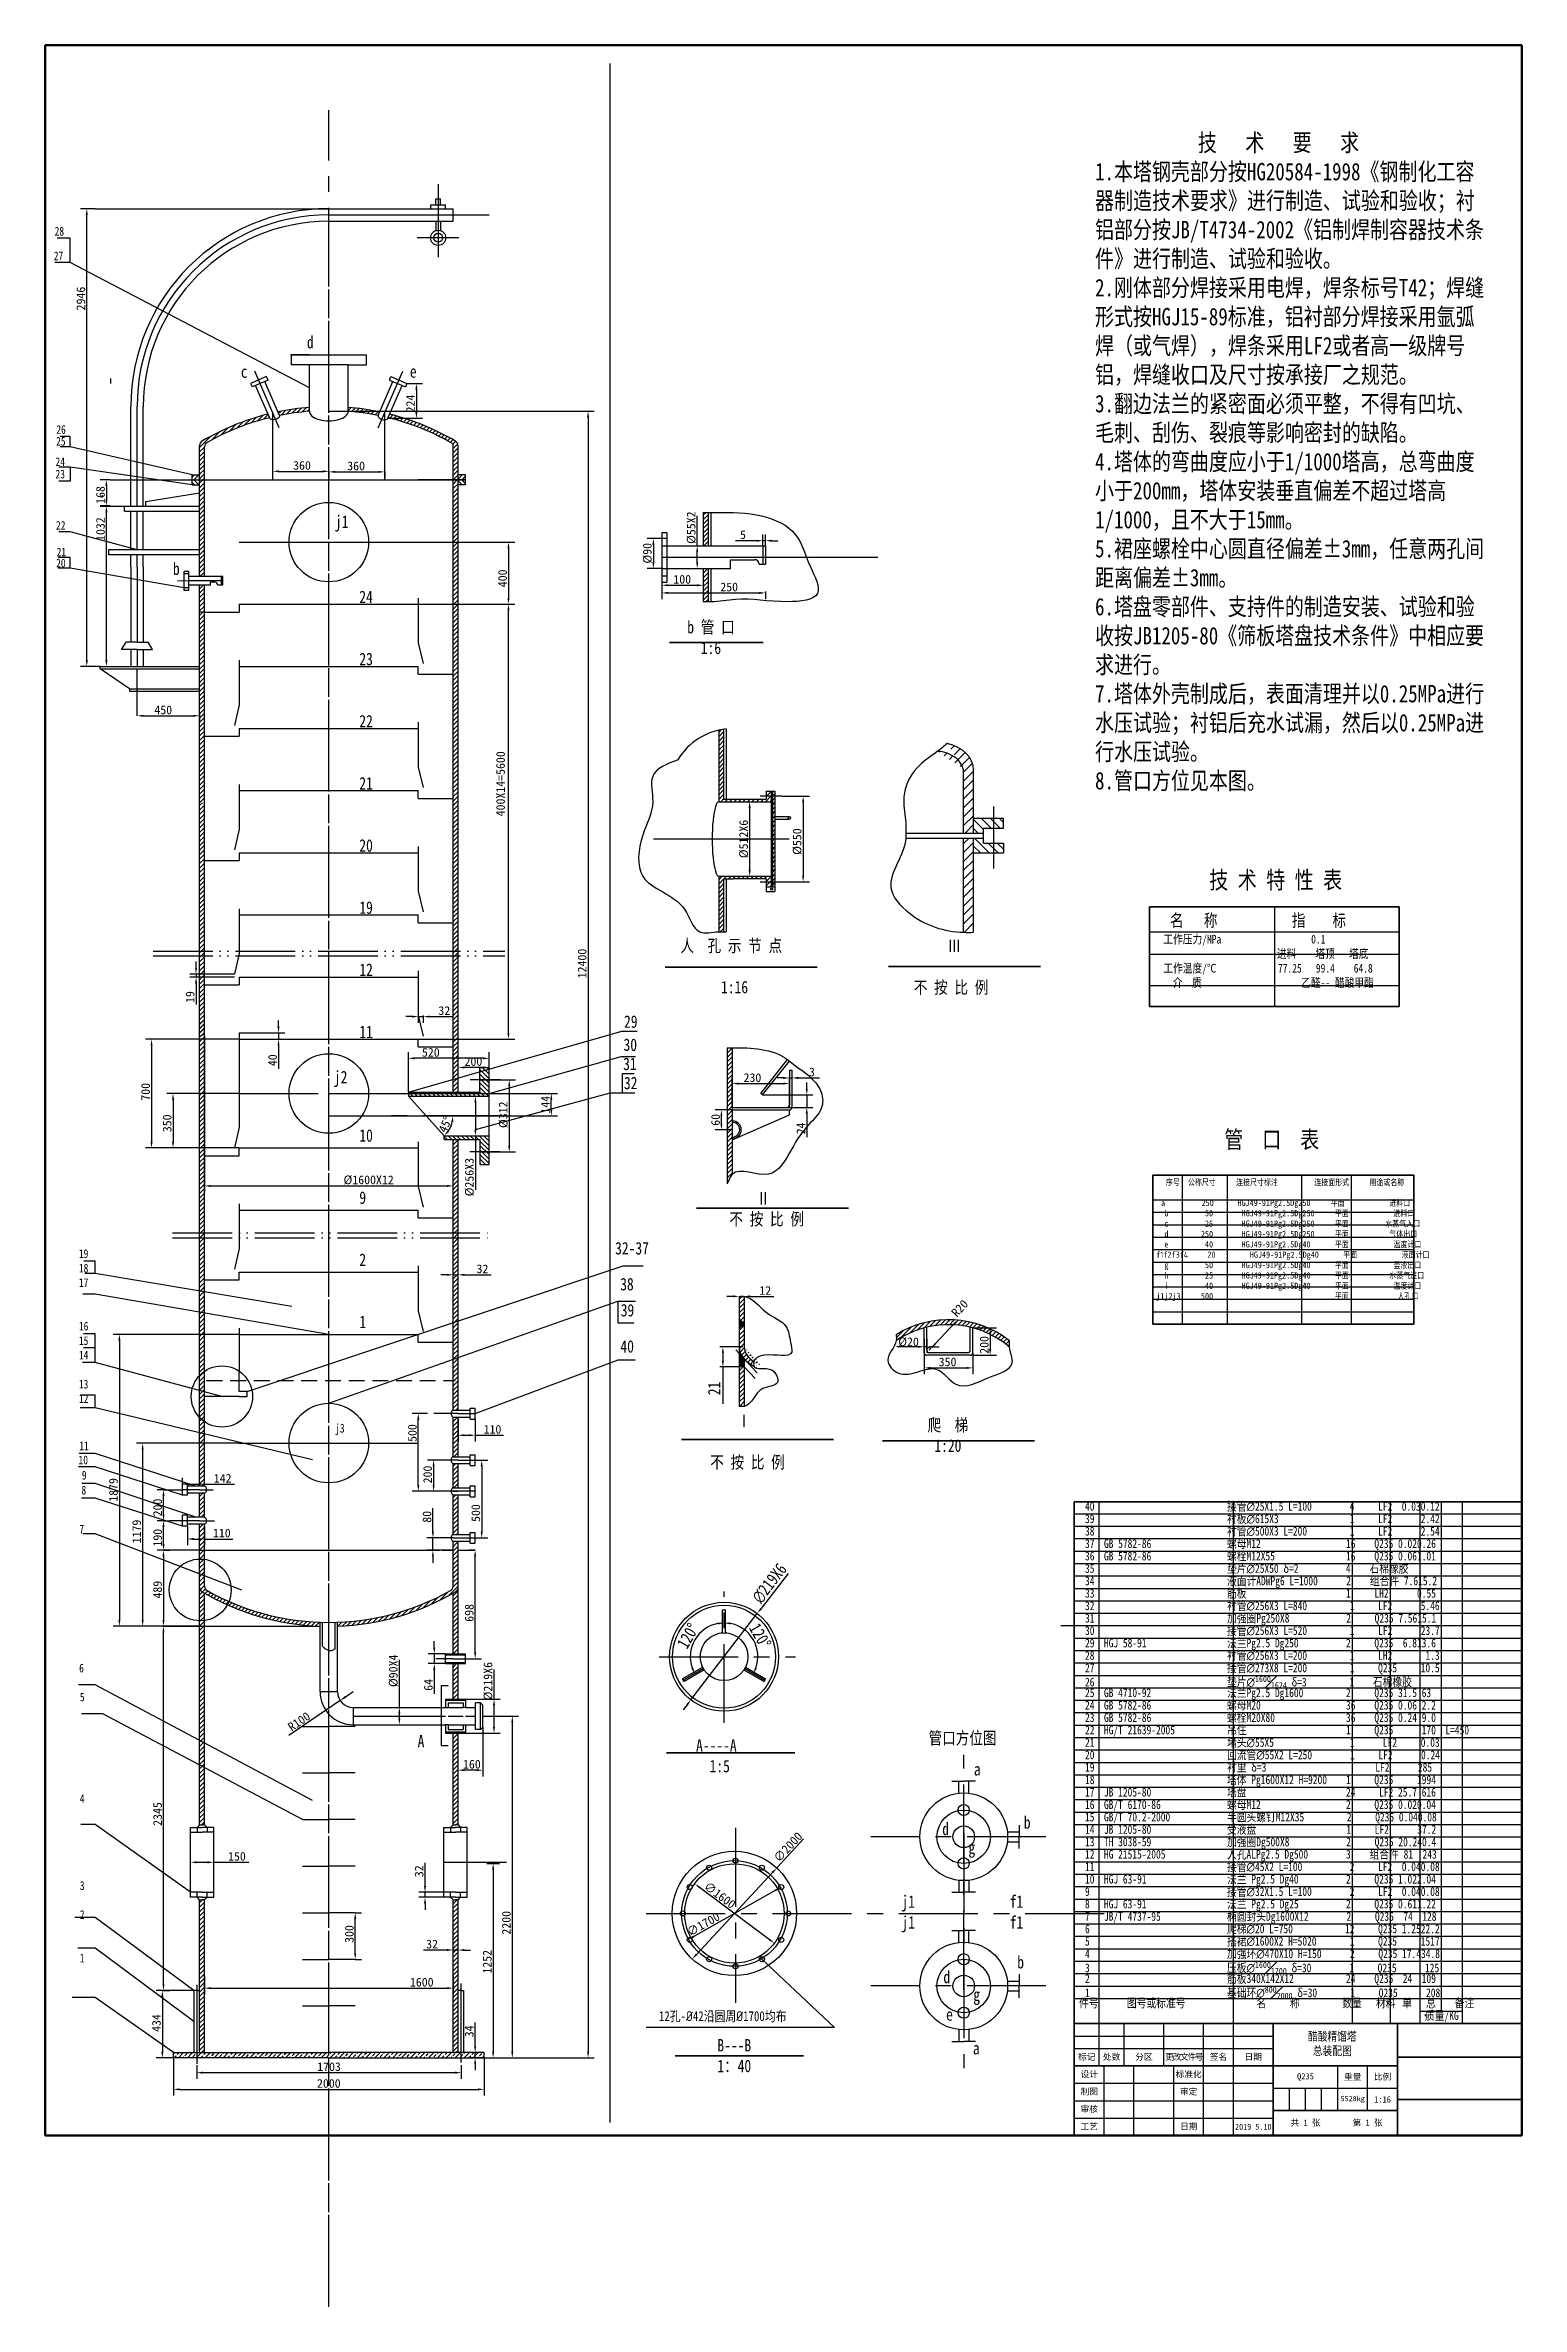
# Model space of a CAD drawing. Header units: millimetres. Extents: x 932 to 1607847, y 562 to 1472.
# Drawn here: x 932 to 1526, y 562 to 1472 of the extents above; entities outside this region: 3.
import ezdxf

# ---------------------------------------------------------------- set-up
doc = ezdxf.new("R2010")
doc.units = ezdxf.units.MM
for name, pattern in [('ACAD_ISO05W100', [33, 24, -3, 0, -3, 0, -3]), ('CENTER', [50.8, 31.75, -6.35, 6.35, -6.35]), ('DASHED2', [9.525, 6.35, -3.175])]:
    doc.linetypes.add(name, pattern=pattern)
doc.layers.get('0').update_dxf_attribs({"lineweight": 25})
doc.layers.get('Defpoints').update_dxf_attribs({"lineweight": 25})
doc.layers.add('xuxian', color=7, linetype='DASHED2')
doc.layers.add('点划线', color=7, linetype='CENTER')
doc.layers.add('双点划线', color=7, linetype='ACAD_ISO05W100', lineweight=25, plot=False)
doc.layers.add('图框', color=7, linetype='Continuous', lineweight=60)
doc.layers.add('粗实线', color=7, linetype='Continuous', lineweight=35)
doc.styles.get("Standard").update_dxf_attribs({"font": 'simfang.ttf', "width": 0.8, "height": 5})
doc.styles.add('样式 1', font='STFANGSO.TTF')
doc.dimstyles.new('GB', dxfattribs={"dimtxt": 3.5, "dimasz": 2.5, "dimexe": 2.5, "dimexo": 0, "dimtad": 1, "dimdec": 0, "dimlfac": 16, "dimtxsty": '样式 1', "dimcen": 0, "dimadec": 0, "dimazin": 3, "dimtfac": 1, "dimtdec": 0, "dimtmove": 0, "dimatfit": 2, "dimfxl": 0, "dimarcsym": 0})
doc.dimstyles.new('ISO-25', dxfattribs={"dimtxt": 2.5, "dimasz": 2.5, "dimexe": 1.25, "dimexo": 0.625, "dimtad": 1, "dimtxsty": 'Standard', "dimcen": 2.5, "dimadec": 0, "dimazin": 0, "dimtfac": 1, "dimtmove": 0, "dimatfit": 3, "dimfxl": 0, "dimarcsym": 0})
pattern_1 = [(45, (-4.0579, -22.7448), (-0.8980256, 0.8980256), [])]
pattern_2 = [(45, (6.1799, -22.7448), (-0.8980256, 0.8980256), [])]

msp = doc.modelspace()

# ---------------------------------------------------------------- texts
at = {"insert": (1353.949, 1435.983), "char_height": 4, "attachment_point": 1}
msp.add_mtext_dynamic_manual_height_columns('                   {\\H1.75x;技   术   要   求\\P1.本塔钢壳部分按HG20584-1998《钢制化工容器制造技术要求》进行制造、试验和验收；衬铝部分按JB/T4734-2002《铝制焊制容器技术条件》进行制造、试验和验收。\\P\\pt16;2.刚体部分焊接采用电焊，焊条标号T42；焊缝形式按HGJ15-89标准，铝衬部分焊接采用氩弧焊（或气焊），焊条采用LF2或者高一级牌号铝，焊缝收口及尺寸按承接厂之规范。\\P\\ptz;3.翻边法兰的紧密面必须平整，不得有凹坑、毛刺、刮伤、裂痕等影响密封的缺陷。\\P4.塔体的弯曲度应小于1/1000塔高，总弯曲度小于200mm，塔体安装垂直偏差不超过塔高1/1000，且不大于15mm。\\H0.71429x;\\P\\H1.4x;5.裙座螺栓中心圆直径偏差±3mm，任意两孔间距离偏差±3mm。\\P6.塔盘零部件、支持件的制造安装、试验和验收按JB1205-80《筛板塔盘技术条件》中相应要求进行。\\P7.塔体外壳制成后，表面清理并以0.25MPa进行水压试验；衬铝后充水试漏，然后以0.25MPa进行水压试验。\\P8.管口方位见本图。}', width=159.26502, gutter_width=12.5, heights=[0], dxfattribs=at)
at = {"attachment_point": 5, "style": '样式 1'}
for s, insert, char_height, width in [('{\\fSimSun|b0|i0|c134|p2;\\W0.8;醋酸精馏塔\\P总装配图}', (1449.391, 667.411), 3.5, 50), ('标记', (1350.617, 662.163), 2.5, 10), ('设计', (1351.617, 655.163), 2.5, 12), ('处数', (1360.617, 662.163), 2.5, 10), ('分区', (1373.617, 662.163), 2.5, 16), ('{\\T0.75;更改文件号}', (1389.617, 662.163), 2.5, 17.78811), ('标准化', (1391.617, 655.163), 2.5, 12), ('签名', (1403.617, 662.163), 2.5, 12), ('日期', (1417.617, 662.163), 2.5, 16), ('Q235', (1438.617, 654.163), 2.5, 26), ('重量', (1457.617, 654.163), 2.5, 12), ('比例', (1469.617, 654.163), 2.5, 12), ('制图', (1351.617, 648.163), 2.5, 12), ('审定', (1391.617, 648.163), 2.5, 12), ('5528kg', (1457.607, 645.168), 2.0848, 10.00711), ('1:16', (1469.617, 645.163), 2.5, 12), ('{\\fSimSun|b0|i0|c134|p2;\\W0.8; }', (1500.916, 654.021), 3.75, 75), ('审核', (1351.617, 641.163), 2.5, 12), ('共 1 张', (1438.617, 635.663), 2.5, 26), ('第 1 张', (1463.617, 635.663), 2.5, 24), ('工艺', (1351.617, 634.163), 2.5, 12), ('日期', (1391.617, 634.163), 2.5, 12), ('2019 5.10', (1417.617, 634.163), 2.4, 16)]:
    msp.add_mtext(s, dxfattribs=dict(at, insert=insert, char_height=char_height, width=width))
at = {"layer": 'Defpoints', "width": 0.8}
for s, height, p in [('28', 3.5, (935.396, 1395.083)), ('27', 3.5, (935.053, 1385.141)), ('d', 5, (1036.883, 1349.717)), ('c', 5, (1010.305, 1337.83)), ('e', 5, (1078.296, 1337.891)), ('25', 3.5, (935.996, 1310.591)), ('26', 3.5, (936.082, 1315.312)), ('24', 3.5, (935.739, 1302.349)), ('23', 3.5, (935.739, 1297.371)), ('22', 3.5, (935.936, 1276.731)), ('20', 3.5, (936.004, 1261.59)), ('21', 3.5, (936.206, 1266.008)), ('29', 5, (1164.462, 1076.322)), ('30', 5, (1164.254, 1067.019)), ('31', 5, (1164.093, 1059.332)), ('32', 5, (1164.416, 1051.645)), ('19', 3.5, (945.157, 983.718)), ('32-37', 5, (1160.864, 985.141)), ('18', 3.5, (945.157, 977.885)), ('17', 3.5, (945.157, 972.052)), ('38', 5, (1162.925, 970.695)), ('39', 5, (1163.13, 960.215)), ('16', 3.5, (945.157, 954.552)), ('15', 3.5, (945.157, 948.718)), ('40', 5, (1163.005, 945.659)), ('14', 3.5, (945.157, 942.885)), ('13', 3.5, (945.157, 931.218)), ('12', 3.5, (945.157, 925.385)), ('10', 3.5, (945.007, 900.701)), ('11', 3.5, (945.308, 906.384)), ('8', 3.5, (946.197, 888.584)), ('9', 3.5, (946.347, 894.567)), ('7', 3.5, (945.365, 872.885)), ('管口方位图', 5, (1287.002, 788.053)), ('a', 5, (1305.194, 775.516)), ('d', 5, (1292.477, 751.513)), ('b', 5, (1325.3, 754.108)), ('g', 5, (1303.021, 744.023)), ('d', 5, (1292.932, 691.935)), ('g', 5, (1304.974, 684.824)), ('e', 5, (1294.032, 676.844)), ('a', 5, (1304.808, 663.32))]:
    msp.add_text(s, height=height, dxfattribs=at).set_placement(p)
at = {"layer": 'Defpoints', "style": '样式 1'}
msp.add_text('450', height=3.5, dxfattribs=at).set_placement((975.532, 1202.485))
at = {"layer": 'Defpoints', "char_height": 3.5, "attachment_point": 5, "style": '样式 1'}
for s, insert, rotation in [('%%C55X2', (1191.524, 1277.552), 90), ('%%C90', (1173.889, 1267.252), 90), ('400X14=5600', (1114.792, 1174.512), 90), ('%%C512X6', (1212.625, 1152.297), 90), ('%%C550', (1234.146, 1151.251), 90), ('12400', (1147.626, 1102.189), 90), ('%%C312', (1115.908, 1041.344), 90), ('45°', (1092.575, 1037.503), 66.270905), ('60', (1201.273, 1039.311), 90), ('24', (1235.602, 1035.853), 90), ('%%C256X3', (1102.3, 1016.241), 90), ('R20', (1299.512, 963.491), 46.902355), ('200', (1309.381, 948.754), 90), ('%%C90X4', (1071.695, 817.622), 90), ('%%C219X6', (1109.789, 813.463), 90), ('∅2000', (1230.412, 746.689), 47.146418), ('∅1600', (1203.001, 727.348), 323.286073), ('∅1700', (1196.343, 715.651), 29.407851)]:
    msp.add_mtext(s, dxfattribs=dict(at, insert=insert, rotation=rotation))
at = {"layer": 'Defpoints', "attachment_point": 1}
for s, width, insert, char_height in [('j1', 9.64221, (1048.167, 1282.484), 5), ('b', 8.92051, (983.008, 1263.54), 5), ('24\\P\\P\\P23\\P\\P\\P22\\P\\P\\P21\\P\\P\\P20\\P\\P\\P19\\P\\P\\P12\\P\\P\\P11\\P\\P\\P\\P\\P10\\P\\P\\P9\\P\\P\\P2\\P\\P\\P1', 23.92615, (1057.973, 1252.213), 5), ('  b 管 口\\P    1:6', 32.69686, (1184.45, 1240.038), 5), ('技 术 特 性 表', 60.93059, (1399.92, 1139.324), 7), ('  人  孔 示 节 点\\P\\P        1:16', 60.18106, (1181.712, 1111.882), 5), ('       Ⅲ\\P\\P  不 按 比 例', 47.36537, (1275.608, 1111.769), 5), ('j2', 16, (1047.728, 1059.013), 5), ('   管  口  表', 69.52861, (1394.522, 1034.895), 7), ('     Ⅱ\\P 不 按 比 例', 39.02422, (1204.133, 1010.221), 5), ('序号  公称尺寸     连接尺寸标注         连接面形式     用途或名称', 140.73351, (1382.45, 1015.431), 2.5), (' {\\H0.71429x;a         250}     {\\H0.71429x;HGJ49-91Pg2.5Dg250     平面           进料口\\P  b         50       HGJ49-91Pg2.5Dg250     平面           进料口\\P  c         25       HGJ49-91Pg2.5Dg250     平\\H0.99999x;面         水蒸气入口\\P  d        250       HGJ49-91Pg2.5Dg250     平\\H0.99999x;面          气体出口\\P  e         40       HGJ49-91Pg2.5Dg40      平\\H0.99999x;面           温度计口\\Pf\\fISOCPEUR|b0|i0|c0|p34;1\\fFangSong|b0|i0|c134|p49;f\\fISOCPEUR|b0|i0|c0|p34;2\\fFangSong|b0|i0|c134|p49;f\\fISOCPEUR|b0|i0|c0|p34;3\\fFangSong|b0|i0|c134|p49;f\\fISOCPEUR|b0|i0|c0|p34;4     20         \\fFangSong|b0|i0|c134|p49;HGJ49-91Pg2.5Dg40      平\\H0.99999x;面           液面计口\\P  g         50       HGJ49-91Pg2.5Dg40      平\\H0.99999x;面           釜液出口\\P  h         25       HGJ49-91Pg2.5Dg40      平\\H0.99999x;面          水蒸气进口\\P  i         40       HGJ49-91Pg2.5Dg40      平\\H0.99999x;面           温度计口\\Pj1j2j3     500                              平\\H0.99999x;面            人孔口}', 101.69098, (1378.59, 1007.137), 3.5), ('       Ⅰ\\P\\P   不 按 比 例', 47.01309, (1190.977, 920.715), 5), ('    爬  梯\\P     1:20', 44.22872, (1275.699, 919.039), 5), ('j3', 10.01451, (1048.254, 916.971), 3.5), ('\\A1;\\pi-10.5,l10.5,t10.5;40                            接管{\\fISOCPEUR|b0|i0|c0|p34;∅}25X1.5 L=100        4     LF2  0.030.12', 172.34947, (1349.91, 885.545), 3.5), ('\\A1;\\pi-10.5,l10.5,t10.5;39                            衬板{\\fISOCPEUR|b0|i0|c0|p34;∅}615X3               1     LF2      2.42', 172.34947, (1349.91, 880.545), 3.5), ('\\A1;\\pi-10.5,l10.5,t10.5;38                            衬管{\\fISOCPEUR|b0|i0|c0|p34;∅}500X3 L=200         1     LF2      2.54', 172.34947, (1349.91, 875.545), 3.5), ('\\A1;\\pi-10.5,l10.5,t10.5;37  GB 5782-86                螺母M12                  16    Q235 0.020.26', 172.34947, (1349.91, 870.545), 3.5), ('\\A1;\\pi-10.5,l10.5,t10.5;36  GB 5782-86                螺栓M12X55               16    Q235 0.061.01 ', 172.34947, (1349.91, 865.545), 3.5), ('\\A1;\\pi-10.5,l10.5,t10.5;35                            垫片{\\fISOCPEUR|b0|i0|c0|p34;∅}25X50 δ=2          4    石棉橡胶', 172.34947, (1349.91, 860.545), 3.5), ('\\A1;\\pi-10.5,l10.5,t10.5;34                            液面计ADWPg6 L=1000      2    组合件 7.615.2', 172.34947, (1349.91, 855.545), 3.5), ('\\A1;\\pi-10.5,l10.5,t10.5;33                            筋板                     1     LH2      0.55', 172.34947, (1349.91, 850.545), 3.5), ('\\A1;\\pi-10.5,l10.5,t10.5;32                            衬管{\\fISOCPEUR|b0|i0|c0|p34;∅}256X3 L=840         1     LF2      5.46', 172.34947, (1349.91, 845.545), 3.5), ('\\A1;\\pi-10.5,l10.5,t10.5;31                            加强圈Pg250X8            2     Q235 7.5615.1', 172.34947, (1349.91, 840.545), 3.5), ('\\A1;\\pi-10.5,l10.5,t10.5;30                            接管{\\fISOCPEUR|b0|i0|c0|p34;∅}256X3 L=520         1     LF2      23.7', 172.34947, (1349.91, 835.545), 3.5), ('\\A1;\\pi-10.5,l10.5,t10.5;29  HGJ 58-91                 法兰Pg2.5 Dg250          2     Q235  6.813.6 ', 172.34947, (1349.91, 830.545), 3.5), ('\\P  {\\H0.7x;6\\P\\P   5\\P\\P\\P\\P\\P\\P\\P   4\\P\\P\\P\\P\\P\\P   3\\P\\P   2\\P\\P\\P   1}', 11.82363, (939.819, 828.827), 5), ('\\A1;\\pi-10.5,l10.5,t10.5;28                            衬管{\\fISOCPEUR|b0|i0|c0|p34;∅}256X3 L=200         1     LH2       1.3', 172.34947, (1349.91, 825.545), 3.5), ('\\A1;\\pi-10.5,l10.5,t10.5;27                            接管{\\fISOCPEUR|b0|i0|c0|p34;∅}273X8 L=200         1     Q235     10.5', 172.34947, (1349.91, 820.545), 3.5), ('\\A1;\\pi-10.5,l10.5,t10.5;26                            垫片{\\fISOCPEUR|b0|i0|c0|p34;∅\\fFangSong|b0|i0|c134|p49;\\H0.7x;\\S1600#1624;} δ=3         1    石棉橡胶', 172.34947, (1349.91, 815.545), 3.5), ('\\A1;\\pi-10.5,l10.5,t10.5;25  GB 4710-92                法兰Pg2.5 Dg1600         2     Q235 31.5 63', 172.34947, (1349.91, 810.545), 3.5), ('\\A1;\\pi-10.5,l10.5,t10.5;24  GB 5782-86                螺母M20                  36    Q235 0.06 2.2', 172.34947, (1349.91, 805.545), 3.5), ('\\A1;\\pi-10.5,l10.5,t10.5;23  GB 5782-86                螺栓M20X80               36    Q235 0.24 9.0', 172.34947, (1349.91, 800.545), 3.5), ('A', 9.41591, (1081.439, 791.813), 5), ('\\A1;\\pi-10.5,l10.5,t10.5;22  HG/T 21639-2005           吊住                     1     Q235      170  L=450', 172.34947, (1349.91, 795.545), 3.5), ('    A----A\\P      1:5', 42.06013, (1182.556, 790.12), 5), ('\\A1;\\pi-10.5,l10.5,t10.5;21                            堵头{\\fISOCPEUR|b0|i0|c0|p34;∅}55X5                1      LF2     0.03', 172.34947, (1349.91, 790.545), 3.5), ('\\A1;\\pi-10.5,l10.5,t10.5;20                            回流管{\\fISOCPEUR|b0|i0|c0|p34;∅}55X2 L=250        1     LF2      0.24', 172.34947, (1349.91, 785.545), 3.5), ('\\A1;\\pi-10.5,l10.5,t10.5;19                            衬里 δ=3                       LF2      285', 172.34947, (1349.91, 780.545), 3.5), ('\\A1;\\pi-10.5,l10.5,t10.5;18                            塔体 Pg1600X12 H=9200    1     Q235     1994', 172.34947, (1349.91, 775.545), 3.5), ('\\A1;\\pi-10.5,l10.5,t10.5;17  JB 1205-80                塔盘                     24     LF2 25.7 616', 172.34947, (1349.91, 770.545), 3.5), ('\\A1;\\pi-10.5,l10.5,t10.5;16  GB/T 6170-86              螺母M12                  2     Q235 0.020.04', 172.34947, (1349.91, 765.545), 3.5), ('\\A1;\\pi-10.5,l10.5,t10.5;15  GB/T 70.2-2000            半圆头螺钉M12X35         2     Q235 0.040.08', 172.34947, (1349.91, 760.545), 3.5), ('\\A1;\\pi-10.5,l10.5,t10.5;14  JB 1205-80                受液盘                   1     LF2      37.2', 172.34947, (1349.91, 755.545), 3.5), ('\\A1;\\pi-10.5,l10.5,t10.5;13  TH 3038-59                加强圈Dg500X8            2     Q235 20.240.4', 172.34947, (1349.91, 750.545), 3.5), ('\\A1;\\pi-10.5,l10.5,t10.5;12  HG 21515-2005             人孔ALPg2.5 Dg500        3    组合件 81  243', 172.34947, (1349.91, 745.545), 3.5), ('\\A1;\\pi-10.5,l10.5,t10.5;11                            接管{\\fISOCPEUR|b0|i0|c0|p34;∅}45X2 L=100          2     LF2  0.040.08', 172.34947, (1349.91, 740.545), 3.5), ('\\A1;\\pi-10.5,l10.5,t10.5;9                             接管{\\fISOCPEUR|b0|i0|c0|p34;∅}32X1.5 L=100        2     LF2  0.040.08', 172.34947, (1349.91, 730.545), 3.5), ('\\A1;\\pi-10.5,l10.5,t10.5;10  HGJ 63-91                 法兰 Pg2.5 Dg40          2     Q235 1.022.04', 172.34947, (1349.91, 735.545), 3.5), ('j1              f1\\Pj1              f1', 64.81364, (1276.083, 727.264), 5), ('\\A1;\\pi-10.5,l10.5,t10.5;8   HGJ 63-91                 法兰 Pg2.5 Dg25          2     Q235 0.611.22', 172.34947, (1349.91, 725.545), 3.5), ('\\A1;\\pi-10.5,l10.5,t10.5;7   JB/T 4737-95              椭圆封头Dg1600X12        2     Q235  74  128', 172.34947, (1349.91, 720.545), 3.5), ('\\A1;\\pi-10.5,l10.5,t10.5;5                             搭裙{\\fISOCPEUR|b0|i0|c0|p34;∅}1600X2 H=5020       1     Q235     1517', 172.34947, (1349.91, 710.545), 3.5), ('\\A1;\\pi-10.5,l10.5,t10.5;6                             爬梯{\\fISOCPEUR|b0|i0|c0|p34;∅}20 L=750           12     Q235 1.2522.2', 172.34947, (1349.91, 715.545), 3.5), ('b', 7.29513, (1322.659, 702.885), 5), ('\\A1;\\pi-10.5,l10.5,t10.5;4                             加强环{\\fISOCPEUR|b0|i0|c0|p34;∅}470X10 H=150      2     Q235 17.434.8 ', 172.34947, (1349.91, 705.545), 3.5), ('\\A1;\\pi-10.5,l10.5,t10.5;3                             压板{\\fISOCPEUR|b0|i0|c0|p34;∅\\fFangSong|b0|i0|c134|p49;\\H0.7x;\\S1600#1700;} δ=30        1     Q235      125', 172.34947, (1349.91, 700.545), 3.5), ('\\A1;\\pi-10.5,l10.5,t10.5;2                             筋板340X142X12           24    Q235  24  109', 172.34947, (1349.91, 695.545), 3.5), ('{\\H0.7x; 件号      图号或标准号               名     称         数量   材料} {\\H0.7x;单   总    备注\\P                                                                                 } ', 180, (1345.617, 685.663), 5), ('\\A1;\\pi-10.5,l10.5,t10.5;1                             基础环{\\fISOCPEUR|b0|i0|c0|p34;∅\\fFangSong|b0|i0|c134|p49;\\H0.7x;\\S800#2000;} δ=30       1     Q235      208', 172.34947, (1349.91, 690.545), 3.5), ('12孔-{\\fISOCPEUR|b0|i0|c0|p34;%%C}42沿圆周{\\fISOCPEUR|b0|i0|c0|p34;%%C}1700均布', 56.64944, (1178.491, 680.669), 4), (' 质量/KG', 17, (1484.772, 680.663), 3.5), ('    B---B\\P    1：40', 40.2986, (1191.119, 669.467), 5)]:
    msp.add_mtext_dynamic_manual_height_columns(s, width=width, gutter_width=25, heights=[0], dxfattribs=dict(at, insert=insert, char_height=char_height))
at = {"layer": 'Defpoints', "char_height": 3.5, "attachment_point": 5, "style": '样式 1'}
for s, insert in [('5', (1212.316, 1274.685)), ('100', (1187.88, 1256.76)), ('250', (1206.756, 1253.675)), ('230', (1216.115, 1056.266)), ('3', (1240.061, 1058.526)), ('%%C1600X12', (1061.724, 1015.09)), ('12', (1221.283, 970.653)), ('%%C20', (1278.932, 949.924)), ('350', (1294.614, 941.872))]:
    msp.add_mtext(s, dxfattribs=dict(at, insert=insert))
at = {"layer": 'Defpoints', "insert": (1381.403, 1122.057), "char_height": 5, "attachment_point": 1}
msp.add_mtext(' 名   称           指    标\\P{\\H0.7x;工作压力/MPa                   0.1          \\P                        进料    塔顶   塔底       \\P工作温度/℃             77.25   99.4    64.8\\P  介  质                     乙醛-- 醋酸甲酯}', dxfattribs=at)
at = {"layer": 'Defpoints', "char_height": 5, "attachment_point": 5}
for s, insert, rotation in [('21', (1200.718, 931.201), 90), ('{\\fMS PGothic|b0|i0|c128|p34;∅}219X6', (1223.019, 852.852), 52.415404)]:
    msp.add_mtext(s, dxfattribs=dict(at, insert=insert, rotation=rotation))

# ---------------------------------------------------------------- blocks, each defined once
blk = doc.blocks.new('*D1')
at = {"layer": 'Defpoints', "color": 0, "lineweight": -2, "transparency": 16777216}
blk.add_arc((1204.7, 823.3), 13.59, 100.55523, 199.44477, dxfattribs=at)
at = {"layer": 'Defpoints', "color": 0, "transparency": 16777216}
for p in [(1204.7, 849.51), (1195.97, 833.71), (1188.32, 813.84), (1196.39, 818.5), (1204.7, 796.65)]:
    blk.add_point(p, dxfattribs=at)
for points in [[(1202.18, 837.07), (1202.25, 836.24), (1204.7, 836.89)], [(1192.27, 818.95), (1191.51, 818.6), (1192.93, 816.5)]]:
    blk.add_solid(points, dxfattribs=at)
at = {"layer": 'Defpoints', "color": 0, "transparency": 16777216, "insert": (1190.2, 831.67), "char_height": 5, "attachment_point": 5, "rotation": 60}
blk.add_mtext('120°', dxfattribs=at)
blk = doc.blocks.new('*D2')
at = {"layer": 'Defpoints', "color": 0, "lineweight": -2, "transparency": 16777216}
blk.add_arc((1204.7, 823.3), 13.61, 340.53913, 79.46087, dxfattribs=at)
at = {"layer": 'Defpoints', "color": 0, "transparency": 16777216}
for p in [(1204.7, 849.51), (1218.11, 825.66), (1213.02, 818.5), (1221.09, 813.84), (1204.7, 796.65)]:
    blk.add_point(p, dxfattribs=at)
for points in [[(1207.15, 836.26), (1207.23, 837.09), (1204.7, 836.91)], [(1217.91, 818.59), (1217.16, 818.94), (1216.49, 816.49)]]:
    blk.add_solid(points, dxfattribs=at)
at = {"layer": 'Defpoints', "color": 0, "transparency": 16777216, "insert": (1219.22, 831.68), "char_height": 5, "attachment_point": 5, "rotation": 300}
blk.add_mtext('120°', dxfattribs=at)
blk = doc.blocks.new('*D3')
at = {"layer": 'Defpoints', "color": 0, "lineweight": -2, "transparency": 16777216}
for p, q in [((992.57, 658.92), (992.57, 653.44)), ((995.07, 655.94), (1096.49, 655.94)), ((1098.99, 658.92), (1098.99, 653.44))]:
    blk.add_line(p, q, dxfattribs=at)
at = {"layer": 'Defpoints', "color": 0, "transparency": 16777216}
for p in [(992.57, 658.92), (1098.99, 658.92), (1098.99, 655.94)]:
    blk.add_point(p, dxfattribs=at)
for points in [[(995.07, 656.35), (995.07, 655.52), (992.57, 655.94)], [(1096.49, 656.35), (1096.49, 655.52), (1098.99, 655.94)]]:
    blk.add_solid(points, dxfattribs=at)
at = {"layer": 'Defpoints', "color": 0, "transparency": 16777216, "insert": (1045.78, 658.31), "char_height": 3.5, "attachment_point": 5, "style": '样式 1'}
blk.add_mtext('1703', dxfattribs=at)
blk = doc.blocks.new('*D4')
at = {"layer": 'Defpoints', "color": 0, "lineweight": -2, "transparency": 16777216}
for p, q in [((983.2, 661.91), (983.2, 646.71)), ((1108.2, 661.91), (1108.2, 646.71)), ((985.7, 649.21), (1105.7, 649.21))]:
    blk.add_line(p, q, dxfattribs=at)
at = {"layer": 'Defpoints', "color": 0, "transparency": 16777216}
for p in [(983.2, 661.91), (1108.2, 661.91), (1108.2, 649.21)]:
    blk.add_point(p, dxfattribs=at)
for points in [[(985.7, 649.63), (985.7, 648.8), (983.2, 649.21)], [(1105.7, 649.63), (1105.7, 648.8), (1108.2, 649.21)]]:
    blk.add_solid(points, dxfattribs=at)
at = {"layer": 'Defpoints', "color": 0, "transparency": 16777216, "insert": (1045.7, 651.59), "char_height": 3.5, "attachment_point": 5, "style": '样式 1'}
blk.add_mtext('2000', dxfattribs=at)
blk = doc.blocks.new('*D5')
at = {"layer": 'Defpoints', "color": 0, "lineweight": -2, "transparency": 16777216}
for p, q in [((991.45, 689.01), (976.23, 689.01)), ((978.73, 686.51), (978.73, 664.41)), ((983.2, 661.91), (976.23, 661.91))]:
    blk.add_line(p, q, dxfattribs=at)
at = {"layer": 'Defpoints', "color": 0, "transparency": 16777216}
for p in [(991.45, 689.01), (978.73, 661.91), (983.2, 661.91)]:
    blk.add_point(p, dxfattribs=at)
for points in [[(978.32, 686.51), (979.15, 686.51), (978.73, 689.01)], [(978.32, 664.41), (979.15, 664.41), (978.73, 661.91)]]:
    blk.add_solid(points, dxfattribs=at)
at = {"layer": 'Defpoints', "color": 0, "transparency": 16777216, "insert": (976.36, 675.92), "char_height": 3.5, "attachment_point": 5, "rotation": 90, "style": '样式 1'}
blk.add_mtext('434', dxfattribs=at)
blk = doc.blocks.new('*D6')
at = {"layer": 'Defpoints', "color": 0, "lineweight": -2, "transparency": 16777216}
for p, q in [((990.01, 740.58), (990.01, 743.08)), ((992.51, 740.58), (996.88, 740.58)), ((999.38, 740.58), (999.38, 743.08)), ((999.38, 740.58), (1013.53, 740.58))]:
    blk.add_line(p, q, dxfattribs=at)
at = {"layer": 'Defpoints', "color": 0, "transparency": 16777216}
for p in [(990.01, 740.58), (999.38, 740.58), (999.38, 740.58)]:
    blk.add_point(p, dxfattribs=at)
for points in [[(992.51, 740.99), (992.51, 740.16), (990.01, 740.58)], [(996.88, 740.99), (996.88, 740.16), (999.38, 740.58)]]:
    blk.add_solid(points, dxfattribs=at)
at = {"layer": 'Defpoints', "color": 0, "transparency": 16777216, "insert": (1008.74, 742.95), "char_height": 3.5, "attachment_point": 5, "style": '样式 1'}
blk.add_mtext('150', dxfattribs=at)
blk = doc.blocks.new('*D7')
at = {"layer": 'Defpoints', "color": 0, "lineweight": -2, "transparency": 16777216}
for p, q in [((1109.3, 740.16), (1114.31, 740.16)), ((1111.81, 737.66), (1111.81, 664.41)), ((1109.3, 661.91), (1114.31, 661.91))]:
    blk.add_line(p, q, dxfattribs=at)
at = {"layer": 'Defpoints', "color": 0, "transparency": 16777216}
for p in [(1109.3, 740.16), (1109.3, 661.91), (1111.81, 661.91)]:
    blk.add_point(p, dxfattribs=at)
for points in [[(1111.4, 737.66), (1112.23, 737.66), (1111.81, 740.16)], [(1111.4, 664.41), (1112.23, 664.41), (1111.81, 661.91)]]:
    blk.add_solid(points, dxfattribs=at)
at = {"layer": 'Defpoints', "color": 0, "transparency": 16777216, "insert": (1109.44, 700.56), "char_height": 3.5, "attachment_point": 5, "rotation": 90, "style": '样式 1'}
blk.add_mtext('1252', dxfattribs=at)
blk = doc.blocks.new('*D8')
at = {"layer": 'Defpoints', "color": 0, "lineweight": -2, "transparency": 16777216}
for p, q in [((1107.7, 799.41), (1122.02, 799.41)), ((1119.52, 796.91), (1119.52, 664.41)), ((1108.2, 661.91), (1122.02, 661.91))]:
    blk.add_line(p, q, dxfattribs=at)
at = {"layer": 'Defpoints', "color": 0, "transparency": 16777216}
for p in [(1107.7, 799.41), (1108.2, 661.91), (1119.52, 661.91)]:
    blk.add_point(p, dxfattribs=at)
for points in [[(1119.1, 796.91), (1119.93, 796.91), (1119.52, 799.41)], [(1119.1, 664.41), (1119.93, 664.41), (1119.52, 661.91)]]:
    blk.add_solid(points, dxfattribs=at)
at = {"layer": 'Defpoints', "color": 0, "transparency": 16777216, "insert": (1117.14, 716.24), "char_height": 3.5, "attachment_point": 5, "rotation": 90, "style": '样式 1'}
blk.add_mtext('2200', dxfattribs=at)
blk = doc.blocks.new('*D9')
at = {"layer": 'Defpoints', "color": 0, "lineweight": -2, "transparency": 16777216}
for p, q in [((1056.32, 720.26), (1058.82, 720.26)), ((1056.32, 704.01), (1056.32, 717.76)), ((1056.32, 701.51), (1058.82, 701.51))]:
    blk.add_line(p, q, dxfattribs=at)
at = {"layer": 'Defpoints', "color": 0, "transparency": 16777216}
for p in [(1056.32, 720.26), (1056.32, 720.26), (1056.32, 701.51)]:
    blk.add_point(p, dxfattribs=at)
for points in [[(1055.9, 717.76), (1056.74, 717.76), (1056.32, 720.26)], [(1055.9, 704.01), (1056.74, 704.01), (1056.32, 701.51)]]:
    blk.add_solid(points, dxfattribs=at)
at = {"layer": 'Defpoints', "color": 0, "transparency": 16777216, "insert": (1053.95, 711.73), "char_height": 3.5, "attachment_point": 5, "rotation": 90, "style": '样式 1'}
blk.add_mtext('300', dxfattribs=at)
blk = doc.blocks.new('*D10')
at = {"layer": 'Defpoints', "color": 0, "lineweight": -2, "transparency": 16777216}
for p, q in [((978.73, 835.58), (981.69, 835.58)), ((979.19, 691.51), (979.19, 833.08)), ((978.73, 689.01), (981.69, 689.01))]:
    blk.add_line(p, q, dxfattribs=at)
at = {"layer": 'Defpoints', "color": 0, "transparency": 16777216}
for p in [(978.73, 835.58), (979.19, 835.58), (978.73, 689.01)]:
    blk.add_point(p, dxfattribs=at)
for points in [[(978.77, 833.08), (979.6, 833.08), (979.19, 835.58)], [(978.77, 691.51), (979.6, 691.51), (979.19, 689.01)]]:
    blk.add_solid(points, dxfattribs=at)
at = {"layer": 'Defpoints', "color": 0, "transparency": 16777216, "insert": (976.81, 760.02), "char_height": 3.5, "attachment_point": 5, "rotation": 90, "style": '样式 1'}
blk.add_mtext('2345', dxfattribs=at)
blk = doc.blocks.new('*D11')
at = {"layer": 'Defpoints', "color": 0, "lineweight": -2, "transparency": 16777216}
for p, q in [((1084.4, 731.01), (1084.4, 740.43)), ((1092.01, 728.51), (1081.9, 728.51)), ((1084.4, 726.51), (1084.4, 728.51)), ((1092.01, 726.51), (1081.9, 726.51)), ((1084.4, 724.01), (1084.4, 721.51))]:
    blk.add_line(p, q, dxfattribs=at)
at = {"layer": 'Defpoints', "color": 0, "transparency": 16777216}
for p in [(1084.4, 728.51), (1092.01, 728.51), (1092.01, 726.51)]:
    blk.add_point(p, dxfattribs=at)
for points in [[(1083.99, 731.01), (1084.82, 731.01), (1084.4, 728.51)], [(1083.99, 724.01), (1084.82, 724.01), (1084.4, 726.51)]]:
    blk.add_solid(points, dxfattribs=at)
at = {"layer": 'Defpoints', "color": 0, "transparency": 16777216, "insert": (1082.03, 736.97), "char_height": 3.5, "attachment_point": 5, "rotation": 90, "style": '样式 1'}
blk.add_mtext('32', dxfattribs=at)
blk = doc.blocks.new('*D12')
at = {"layer": 'Defpoints', "color": 0, "lineweight": -2, "transparency": 16777216}
for p, q in [((1093.2, 705.28), (1083.78, 705.28)), ((1095.7, 694.76), (1095.7, 707.78)), ((1097.7, 705.28), (1095.7, 705.28)), ((1097.7, 694.76), (1097.7, 707.78)), ((1100.2, 705.28), (1102.7, 705.28))]:
    blk.add_line(p, q, dxfattribs=at)
at = {"layer": 'Defpoints', "color": 0, "transparency": 16777216}
for p in [(1095.7, 705.28), (1095.7, 694.76), (1097.7, 694.76)]:
    blk.add_point(p, dxfattribs=at)
for points in [[(1093.2, 705.7), (1093.2, 704.86), (1095.7, 705.28)], [(1100.2, 705.7), (1100.2, 704.86), (1097.7, 705.28)]]:
    blk.add_solid(points, dxfattribs=at)
at = {"layer": 'Defpoints', "color": 0, "transparency": 16777216, "insert": (1087.24, 707.66), "char_height": 3.5, "attachment_point": 5, "style": '样式 1'}
blk.add_mtext('32', dxfattribs=at)
blk = doc.blocks.new('*D13')
at = {"layer": 'Defpoints', "color": 0, "lineweight": -2, "transparency": 16777216}
for p, q in [((1104.57, 666.51), (1104.57, 676.1)), ((1108.2, 664.01), (1102.07, 664.01)), ((1108.2, 661.91), (1102.07, 661.91)), ((1104.57, 661.91), (1104.57, 664.01)), ((1104.57, 659.41), (1104.57, 656.91))]:
    blk.add_line(p, q, dxfattribs=at)
at = {"layer": 'Defpoints', "color": 0, "transparency": 16777216}
for p in [(1104.57, 664.01), (1108.2, 664.01), (1108.2, 661.91)]:
    blk.add_point(p, dxfattribs=at)
for points in [[(1104.15, 666.51), (1104.98, 666.51), (1104.57, 664.01)], [(1104.15, 659.41), (1104.98, 659.41), (1104.57, 661.91)]]:
    blk.add_solid(points, dxfattribs=at)
at = {"layer": 'Defpoints', "color": 0, "transparency": 16777216, "insert": (1102.19, 672.56), "char_height": 3.5, "attachment_point": 5, "rotation": 90, "style": '样式 1'}
blk.add_mtext('34', dxfattribs=at)
blk = doc.blocks.new('*D14')
at = {"layer": 'Defpoints', "color": 0, "lineweight": -2, "transparency": 16777216}
for p, q in [((1104.57, 866.13), (1102.07, 866.13)), ((1104.57, 825), (1104.57, 863.63)), ((1104.23, 822.5), (1107.07, 822.5))]:
    blk.add_line(p, q, dxfattribs=at)
at = {"layer": 'Defpoints', "color": 0, "transparency": 16777216}
for p in [(1104.57, 866.13), (1104.57, 866.13), (1104.23, 822.5)]:
    blk.add_point(p, dxfattribs=at)
for points in [[(1104.15, 863.63), (1104.99, 863.63), (1104.57, 866.13)], [(1104.15, 825), (1104.99, 825), (1104.57, 822.5)]]:
    blk.add_solid(points, dxfattribs=at)
at = {"layer": 'Defpoints', "color": 0, "transparency": 16777216, "insert": (1102.2, 840.92), "char_height": 3.5, "attachment_point": 5, "rotation": 90, "style": '样式 1'}
blk.add_mtext('698', dxfattribs=at)
blk = doc.blocks.new('*D15')
at = {"layer": 'Defpoints', "color": 0, "lineweight": -2, "transparency": 16777216}
for p, q in [((993.7, 866.13), (976.69, 866.13)), ((979.19, 863.63), (979.19, 838.08)), ((993.7, 835.58), (976.69, 835.58))]:
    blk.add_line(p, q, dxfattribs=at)
at = {"layer": 'Defpoints', "color": 0, "transparency": 16777216}
for p in [(993.7, 866.13), (979.19, 835.58), (993.7, 835.58)]:
    blk.add_point(p, dxfattribs=at)
for points in [[(978.77, 863.63), (979.6, 863.63), (979.19, 866.13)], [(978.77, 838.08), (979.6, 838.08), (979.19, 835.58)]]:
    blk.add_solid(points, dxfattribs=at)
at = {"layer": 'Defpoints', "color": 0, "transparency": 16777216, "insert": (976.81, 850.28), "char_height": 3.5, "attachment_point": 5, "rotation": 90, "style": '样式 1'}
blk.add_mtext('489', dxfattribs=at)
blk = doc.blocks.new('*D16')
at = {"layer": 'Defpoints', "color": 0, "lineweight": -2, "transparency": 16777216}
for p, q in [((979.19, 878), (981.7, 878)), ((979.2, 868.63), (979.2, 875.5)), ((979.19, 866.13), (981.7, 866.13))]:
    blk.add_line(p, q, dxfattribs=at)
at = {"layer": 'Defpoints', "color": 0, "transparency": 16777216}
for p in [(979.19, 878), (979.2, 878), (979.19, 866.13)]:
    blk.add_point(p, dxfattribs=at)
for points in [[(978.78, 875.5), (979.62, 875.5), (979.2, 878)], [(978.78, 868.63), (979.62, 868.63), (979.2, 866.13)]]:
    blk.add_solid(points, dxfattribs=at)
at = {"layer": 'Defpoints', "color": 0, "transparency": 16777216, "insert": (976.82, 871.19), "char_height": 3.5, "attachment_point": 5, "rotation": 90, "style": '样式 1'}
blk.add_mtext('190', dxfattribs=at)
blk = doc.blocks.new('*D17')
at = {"layer": 'Defpoints', "color": 0, "lineweight": -2, "transparency": 16777216}
for p, q in [((979.2, 890.5), (976.7, 890.5)), ((979.2, 880.5), (979.2, 888)), ((979.2, 878), (976.7, 878))]:
    blk.add_line(p, q, dxfattribs=at)
at = {"layer": 'Defpoints', "color": 0, "transparency": 16777216}
for p in [(979.2, 890.5), (979.2, 890.5), (979.2, 878)]:
    blk.add_point(p, dxfattribs=at)
for points in [[(978.78, 888), (979.62, 888), (979.2, 890.5)], [(978.78, 880.5), (979.62, 880.5), (979.2, 878)]]:
    blk.add_solid(points, dxfattribs=at)
at = {"layer": 'Defpoints', "color": 0, "transparency": 16777216, "insert": (976.82, 883.33), "char_height": 3.5, "attachment_point": 5, "rotation": 90, "style": '样式 1'}
blk.add_mtext('200', dxfattribs=at)
blk = doc.blocks.new('*D18')
at = {"layer": 'Defpoints', "color": 0, "lineweight": -2, "transparency": 16777216}
for p, q in [((988.82, 875.8), (988.82, 868.15)), ((995.7, 875.8), (995.7, 868.15)), ((991.32, 870.65), (993.2, 870.65)), ((995.7, 870.65), (1007.11, 870.65))]:
    blk.add_line(p, q, dxfattribs=at)
at = {"layer": 'Defpoints', "color": 0, "transparency": 16777216}
for p in [(988.82, 875.8), (995.7, 875.8), (995.7, 870.65)]:
    blk.add_point(p, dxfattribs=at)
for points in [[(991.32, 871.07), (991.32, 870.23), (988.82, 870.65)], [(993.2, 871.07), (993.2, 870.23), (995.7, 870.65)]]:
    blk.add_solid(points, dxfattribs=at)
at = {"layer": 'Defpoints', "color": 0, "transparency": 16777216, "insert": (1002.65, 873.03), "char_height": 3.5, "attachment_point": 5, "style": '样式 1'}
blk.add_mtext('110', dxfattribs=at)
blk = doc.blocks.new('*D19')
at = {"layer": 'Defpoints', "color": 0, "lineweight": -2, "transparency": 16777216}
for p, q in [((986.82, 892.7), (986.82, 895.2)), ((989.32, 892.7), (993.2, 892.7)), ((995.7, 892.7), (995.7, 895.2)), ((995.7, 892.7), (1007.78, 892.7))]:
    blk.add_line(p, q, dxfattribs=at)
at = {"layer": 'Defpoints', "color": 0, "transparency": 16777216}
for p in [(986.82, 892.7), (995.7, 892.7), (995.7, 892.7)]:
    blk.add_point(p, dxfattribs=at)
for points in [[(989.32, 893.12), (989.32, 892.28), (986.82, 892.7)], [(993.2, 893.12), (993.2, 892.28), (995.7, 892.7)]]:
    blk.add_solid(points, dxfattribs=at)
at = {"layer": 'Defpoints', "color": 0, "transparency": 16777216, "insert": (1002.99, 895.08), "char_height": 3.5, "attachment_point": 5, "style": '样式 1'}
blk.add_mtext('142', dxfattribs=at)
blk = doc.blocks.new('*D20')
at = {"layer": 'Defpoints', "color": 0, "lineweight": -2, "transparency": 16777216}
for p, q in [((1009.7, 909.25), (968.3, 909.25)), ((970.8, 906.75), (970.8, 838.08)), ((978.73, 835.58), (968.3, 835.58))]:
    blk.add_line(p, q, dxfattribs=at)
at = {"layer": 'Defpoints', "color": 0, "transparency": 16777216}
for p in [(1009.7, 909.25), (970.8, 835.58), (978.73, 835.58)]:
    blk.add_point(p, dxfattribs=at)
for points in [[(970.38, 906.75), (971.22, 906.75), (970.8, 909.25)], [(970.38, 838.08), (971.22, 838.08), (970.8, 835.58)]]:
    blk.add_solid(points, dxfattribs=at)
at = {"layer": 'Defpoints', "color": 0, "transparency": 16777216, "insert": (968.42, 873.67), "char_height": 3.5, "attachment_point": 5, "rotation": 90, "style": '样式 1'}
blk.add_mtext('1179', dxfattribs=at)
blk = doc.blocks.new('*D21')
at = {"layer": 'Defpoints', "color": 0, "lineweight": -2, "transparency": 16777216}
for p, q in [((1009.7, 953), (958.94, 953)), ((961.44, 950.5), (961.44, 838.08)), ((968.3, 835.58), (958.94, 835.58))]:
    blk.add_line(p, q, dxfattribs=at)
at = {"layer": 'Defpoints', "color": 0, "transparency": 16777216}
for p in [(1009.7, 953), (961.44, 835.58), (968.3, 835.58)]:
    blk.add_point(p, dxfattribs=at)
for points in [[(961.02, 950.5), (961.86, 950.5), (961.44, 953)], [(961.02, 838.08), (961.86, 838.08), (961.44, 835.58)]]:
    blk.add_solid(points, dxfattribs=at)
at = {"layer": 'Defpoints', "color": 0, "transparency": 16777216, "insert": (959.06, 890.41), "char_height": 3.5, "attachment_point": 5, "rotation": 90, "style": '样式 1'}
blk.add_mtext('1879', dxfattribs=at)
blk = doc.blocks.new('*D22')
at = {"layer": 'Defpoints', "color": 0, "lineweight": -2, "transparency": 16777216}
for p, q in [((1088.12, 827), (1088.12, 829.5)), ((1092.7, 824.5), (1085.62, 824.5)), ((1092.7, 820.5), (1085.62, 820.5)), ((1088.12, 824.5), (1088.12, 820.5)), ((1088.12, 818), (1088.12, 808.42))]:
    blk.add_line(p, q, dxfattribs=at)
at = {"layer": 'Defpoints', "color": 0, "transparency": 16777216}
for p in [(1088.12, 820.5), (1092.7, 824.5), (1092.7, 820.5)]:
    blk.add_point(p, dxfattribs=at)
for points in [[(1087.7, 827), (1088.54, 827), (1088.12, 824.5)], [(1087.7, 818), (1088.54, 818), (1088.12, 820.5)]]:
    blk.add_solid(points, dxfattribs=at)
at = {"layer": 'Defpoints', "color": 0, "transparency": 16777216, "insert": (1085.75, 811.96), "char_height": 3.5, "attachment_point": 5, "rotation": 90, "style": '样式 1'}
blk.add_mtext('64', dxfattribs=at)
blk = doc.blocks.new('*D23')
at = {"layer": 'Defpoints', "color": 0, "lineweight": -2, "transparency": 16777216}
for p, q in [((1087.57, 873.63), (1087.57, 883.04)), ((1095.7, 871.13), (1085.07, 871.13)), ((1095.32, 866.13), (1085.07, 866.13)), ((1087.57, 866.13), (1087.57, 871.13)), ((1087.57, 863.63), (1087.57, 861.13))]:
    blk.add_line(p, q, dxfattribs=at)
at = {"layer": 'Defpoints', "color": 0, "transparency": 16777216}
for p in [(1087.57, 866.13), (1095.32, 866.13), (1095.7, 871.13)]:
    blk.add_point(p, dxfattribs=at)
for points in [[(1087.15, 873.63), (1087.99, 873.63), (1087.57, 871.13)], [(1087.15, 863.63), (1087.99, 863.63), (1087.57, 866.13)]]:
    blk.add_solid(points, dxfattribs=at)
at = {"layer": 'Defpoints', "color": 0, "transparency": 16777216, "insert": (1085.2, 879.58), "char_height": 3.5, "attachment_point": 5, "rotation": 90, "style": '样式 1'}
blk.add_mtext('80', dxfattribs=at)
blk = doc.blocks.new('*D24')
at = {"layer": 'Defpoints', "color": 0, "lineweight": -2, "transparency": 16777216}
for p, q in [((1090.36, 902.38), (1085.36, 902.38)), ((1087.86, 899.88), (1087.86, 892.38)), ((1090.61, 889.88), (1085.36, 889.88))]:
    blk.add_line(p, q, dxfattribs=at)
at = {"layer": 'Defpoints', "color": 0, "transparency": 16777216}
for p in [(1090.36, 902.38), (1087.86, 889.88), (1090.61, 889.88)]:
    blk.add_point(p, dxfattribs=at)
for points in [[(1087.44, 899.88), (1088.27, 899.88), (1087.86, 902.38)], [(1087.44, 892.38), (1088.27, 892.38), (1087.86, 889.88)]]:
    blk.add_solid(points, dxfattribs=at)
at = {"layer": 'Defpoints', "color": 0, "transparency": 16777216, "insert": (1085.48, 896.6), "char_height": 3.5, "attachment_point": 5, "rotation": 90, "style": '样式 1'}
blk.add_mtext('200', dxfattribs=at)
blk = doc.blocks.new('*D25')
at = {"layer": 'Defpoints', "color": 0, "lineweight": -2, "transparency": 16777216}
for p, q in [((1104.57, 902.38), (1109.71, 902.38)), ((1107.21, 899.88), (1107.21, 873.63)), ((1104.57, 871.13), (1109.71, 871.13))]:
    blk.add_line(p, q, dxfattribs=at)
at = {"layer": 'Defpoints', "color": 0, "transparency": 16777216}
for p in [(1104.57, 902.38), (1104.57, 871.13), (1107.21, 871.13)]:
    blk.add_point(p, dxfattribs=at)
for points in [[(1106.79, 899.88), (1107.62, 899.88), (1107.21, 902.38)], [(1106.79, 873.63), (1107.62, 873.63), (1107.21, 871.13)]]:
    blk.add_solid(points, dxfattribs=at)
at = {"layer": 'Defpoints', "color": 0, "transparency": 16777216, "insert": (1104.83, 881.09), "char_height": 3.5, "attachment_point": 5, "rotation": 90, "style": '样式 1'}
blk.add_mtext('500', dxfattribs=at)
blk = doc.blocks.new('*D26')
at = {"layer": 'Defpoints', "color": 0, "lineweight": -2, "transparency": 16777216}
for p, q in [((1085.36, 921.13), (1079.2, 921.13)), ((1081.7, 892.38), (1081.7, 918.63)), ((1085.36, 889.88), (1079.2, 889.88))]:
    blk.add_line(p, q, dxfattribs=at)
at = {"layer": 'Defpoints', "color": 0, "transparency": 16777216}
for p in [(1081.7, 921.13), (1085.36, 921.13), (1085.36, 889.88)]:
    blk.add_point(p, dxfattribs=at)
for points in [[(1081.28, 918.63), (1082.11, 918.63), (1081.7, 921.13)], [(1081.28, 892.38), (1082.11, 892.38), (1081.7, 889.88)]]:
    blk.add_solid(points, dxfattribs=at)
at = {"layer": 'Defpoints', "color": 0, "transparency": 16777216, "insert": (1079.32, 913.3), "char_height": 3.5, "attachment_point": 5, "rotation": 90, "style": '样式 1'}
blk.add_mtext('500', dxfattribs=at)
blk = doc.blocks.new('*D27')
at = {"layer": 'Defpoints', "color": 0, "lineweight": -2, "transparency": 16777216}
for p, q in [((1050.28, 805.64), (1029.67, 791.58)), ((1055.45, 809.16), (1052.35, 807.05))]:
    blk.add_line(p, q, dxfattribs=at)
at = {"layer": 'Defpoints', "color": 0, "transparency": 16777216}
for p in [(1050.28, 805.64), (1055.45, 809.16)]:
    blk.add_point(p, dxfattribs=at)
blk.add_solid([(1052.11, 807.4), (1052.58, 806.71), (1050.28, 805.64)], dxfattribs=at)
at = {"layer": 'Defpoints', "color": 0, "transparency": 16777216, "insert": (1033.73, 797.23), "char_height": 3.5, "attachment_point": 5, "rotation": 34.30214, "style": '样式 1'}
blk.add_mtext('R100', dxfattribs=at)
blk = doc.blocks.new('*D28')
at = {"layer": 'Defpoints', "color": 0, "lineweight": -2, "transparency": 16777216}
for p, q in [((1107.7, 794.99), (1107.7, 775.15)), ((1097.7, 774.11), (1097.7, 780.15)), ((1105.2, 777.65), (1100.2, 777.65))]:
    blk.add_line(p, q, dxfattribs=at)
at = {"layer": 'Defpoints', "color": 0, "transparency": 16777216}
for p in [(1107.7, 794.99), (1097.7, 777.65), (1097.7, 774.11)]:
    blk.add_point(p, dxfattribs=at)
for points in [[(1100.2, 778.06), (1100.2, 777.23), (1097.7, 777.65)], [(1105.2, 778.06), (1105.2, 777.23), (1107.7, 777.65)]]:
    blk.add_solid(points, dxfattribs=at)
at = {"layer": 'Defpoints', "color": 0, "transparency": 16777216, "insert": (1103.25, 780.02), "char_height": 3.5, "attachment_point": 5, "style": '样式 1'}
blk.add_mtext('160', dxfattribs=at)
blk = doc.blocks.new('*D29')
at = {"layer": 'Defpoints', "color": 0, "lineweight": -2, "transparency": 16777216}
for p, q in [((1009.7, 1049.88), (980.53, 1049.88)), ((983.03, 1047.38), (983.03, 1030.5)), ((1009.7, 1028), (980.53, 1028))]:
    blk.add_line(p, q, dxfattribs=at)
at = {"layer": 'Defpoints', "color": 0, "transparency": 16777216}
for p in [(1009.7, 1049.88), (983.03, 1028), (1009.7, 1028)]:
    blk.add_point(p, dxfattribs=at)
for points in [[(982.61, 1047.38), (983.45, 1047.38), (983.03, 1049.88)], [(982.61, 1030.5), (983.45, 1030.5), (983.03, 1028)]]:
    blk.add_solid(points, dxfattribs=at)
at = {"layer": 'Defpoints', "color": 0, "transparency": 16777216, "insert": (980.66, 1037.91), "char_height": 3.5, "attachment_point": 5, "rotation": 90, "style": '样式 1'}
blk.add_mtext('350', dxfattribs=at)
blk = doc.blocks.new('*D30')
at = {"layer": 'Defpoints', "color": 0, "lineweight": -2, "transparency": 16777216}
for p, q in [((1009.7, 1071.75), (971.89, 1071.75)), ((974.39, 1069.25), (974.39, 1030.5)), ((1009.7, 1028), (971.89, 1028))]:
    blk.add_line(p, q, dxfattribs=at)
at = {"layer": 'Defpoints', "color": 0, "transparency": 16777216}
for p in [(1009.7, 1071.75), (974.39, 1028), (1009.7, 1028)]:
    blk.add_point(p, dxfattribs=at)
for points in [[(973.97, 1069.25), (974.8, 1069.25), (974.39, 1071.75)], [(973.97, 1030.5), (974.8, 1030.5), (974.39, 1028)]]:
    blk.add_solid(points, dxfattribs=at)
at = {"layer": 'Defpoints', "color": 0, "transparency": 16777216, "insert": (972.01, 1050.58), "char_height": 3.5, "attachment_point": 5, "rotation": 90, "style": '样式 1'}
blk.add_mtext('700', dxfattribs=at)
blk = doc.blocks.new('*D31')
at = {"layer": 'Defpoints', "color": 0, "lineweight": -2, "transparency": 16777216}
for p, q in [((992.3, 1100.45), (992.3, 1102.95)), ((1007.7, 1097.95), (989.8, 1097.95)), ((1007.72, 1096.75), (989.8, 1096.75)), ((992.3, 1097.95), (992.3, 1096.75)), ((992.3, 1094.25), (992.3, 1085.67))]:
    blk.add_line(p, q, dxfattribs=at)
at = {"layer": 'Defpoints', "color": 0, "transparency": 16777216}
for p in [(992.3, 1096.75), (1007.7, 1097.95), (1007.72, 1096.75)]:
    blk.add_point(p, dxfattribs=at)
for points in [[(991.88, 1100.45), (992.71, 1100.45), (992.3, 1097.95)], [(991.88, 1094.25), (992.71, 1094.25), (992.3, 1096.75)]]:
    blk.add_solid(points, dxfattribs=at)
at = {"layer": 'Defpoints', "color": 0, "transparency": 16777216, "insert": (989.92, 1088.71), "char_height": 3.5, "attachment_point": 5, "rotation": 90, "style": '样式 1'}
blk.add_mtext('19', dxfattribs=at)
blk = doc.blocks.new('*D32')
at = {"layer": 'Defpoints', "color": 0, "lineweight": -2, "transparency": 16777216}
for p, q in [((1009.7, 1074.25), (1027.96, 1074.25)), ((1025.46, 1076.75), (1025.46, 1079.25)), ((1025.46, 1074.25), (1025.46, 1071.75)), ((1009.7, 1071.75), (1027.96, 1071.75)), ((1025.46, 1069.25), (1025.46, 1059.83))]:
    blk.add_line(p, q, dxfattribs=at)
at = {"layer": 'Defpoints', "color": 0, "transparency": 16777216}
for p in [(1009.7, 1074.25), (1009.7, 1071.75), (1025.46, 1071.75)]:
    blk.add_point(p, dxfattribs=at)
for points in [[(1025.04, 1076.75), (1025.87, 1076.75), (1025.46, 1074.25)], [(1025.04, 1069.25), (1025.87, 1069.25), (1025.46, 1071.75)]]:
    blk.add_solid(points, dxfattribs=at)
at = {"layer": 'Defpoints', "color": 0, "transparency": 16777216, "insert": (1023.08, 1063.29), "char_height": 3.5, "attachment_point": 5, "rotation": 90, "style": '样式 1'}
blk.add_mtext('40', dxfattribs=at)
blk = doc.blocks.new('*D33')
at = {"layer": 'Defpoints', "color": 0, "lineweight": -2, "transparency": 16777216}
for p, q in [((1079.2, 1080.83), (1076.7, 1080.83)), ((1081.7, 1081.25), (1081.7, 1078.33)), ((1081.7, 1080.83), (1083.7, 1080.83)), ((1083.7, 1081.25), (1083.7, 1078.33)), ((1086.2, 1080.83), (1095.61, 1080.83))]:
    blk.add_line(p, q, dxfattribs=at)
at = {"layer": 'Defpoints', "color": 0, "transparency": 16777216}
for p in [(1081.7, 1081.25), (1083.7, 1081.25), (1083.7, 1080.83)]:
    blk.add_point(p, dxfattribs=at)
for points in [[(1079.2, 1081.25), (1079.2, 1080.42), (1081.7, 1080.83)], [(1086.2, 1081.25), (1086.2, 1080.42), (1083.7, 1080.83)]]:
    blk.add_solid(points, dxfattribs=at)
at = {"layer": 'Defpoints', "color": 0, "transparency": 16777216, "insert": (1092.15, 1083.21), "char_height": 3.5, "attachment_point": 5, "style": '样式 1'}
blk.add_mtext('32', dxfattribs=at)
blk = doc.blocks.new('*D34')
at = {"layer": 'Defpoints', "color": 0, "lineweight": -2, "transparency": 16777216}
for p, q in [((1097.7, 1060.38), (1097.7, 1062.88)), ((1107.7, 1060.38), (1100.2, 1060.38)), ((1110.2, 1060.38), (1110.2, 1062.88))]:
    blk.add_line(p, q, dxfattribs=at)
at = {"layer": 'Defpoints', "color": 0, "transparency": 16777216}
for p in [(1097.7, 1060.38), (1097.7, 1060.38), (1110.2, 1060.38)]:
    blk.add_point(p, dxfattribs=at)
for points in [[(1100.2, 1060.79), (1100.2, 1059.96), (1097.7, 1060.38)], [(1107.7, 1060.79), (1107.7, 1059.96), (1110.2, 1060.38)]]:
    blk.add_solid(points, dxfattribs=at)
at = {"layer": 'Defpoints', "color": 0, "transparency": 16777216, "insert": (1103.87, 1062.75), "char_height": 3.5, "attachment_point": 5, "style": '样式 1'}
blk.add_mtext('200', dxfattribs=at)
blk = doc.blocks.new('*D35')
at = {"layer": 'Defpoints', "color": 0, "lineweight": -2, "transparency": 16777216}
for p, q in [((1077.7, 1060.38), (1077.7, 1066.55)), ((1110.2, 1060.38), (1110.2, 1066.55)), ((1107.7, 1064.05), (1080.2, 1064.05))]:
    blk.add_line(p, q, dxfattribs=at)
at = {"layer": 'Defpoints', "color": 0, "transparency": 16777216}
for p in [(1077.7, 1064.05), (1077.7, 1060.38), (1110.2, 1060.38)]:
    blk.add_point(p, dxfattribs=at)
for points in [[(1080.2, 1064.46), (1080.2, 1063.63), (1077.7, 1064.05)], [(1107.7, 1064.46), (1107.7, 1063.63), (1110.2, 1064.05)]]:
    blk.add_solid(points, dxfattribs=at)
at = {"layer": 'Defpoints', "color": 0, "transparency": 16777216, "insert": (1086.74, 1066.42), "char_height": 3.5, "attachment_point": 5, "style": '样式 1'}
blk.add_mtext('520', dxfattribs=at)
blk = doc.blocks.new('*D36')
at = {"layer": 'Defpoints', "color": 0, "lineweight": -2, "transparency": 16777216}
for p, q in [((1097.7, 918.93), (1097.7, 909.89)), ((1100.2, 912.39), (1102.07, 912.39)), ((1104.57, 918.93), (1104.57, 909.89)), ((1104.57, 912.39), (1115.99, 912.39))]:
    blk.add_line(p, q, dxfattribs=at)
at = {"layer": 'Defpoints', "color": 0, "transparency": 16777216}
for p in [(1097.7, 918.93), (1097.7, 912.39), (1104.57, 918.93)]:
    blk.add_point(p, dxfattribs=at)
for points in [[(1100.2, 912.81), (1100.2, 911.98), (1097.7, 912.39)], [(1102.07, 912.81), (1102.07, 911.98), (1104.57, 912.39)]]:
    blk.add_solid(points, dxfattribs=at)
at = {"layer": 'Defpoints', "color": 0, "transparency": 16777216, "insert": (1111.53, 914.77), "char_height": 3.5, "attachment_point": 5, "style": '样式 1'}
blk.add_mtext('110', dxfattribs=at)
blk = doc.blocks.new('*D37')
at = {"layer": 'Defpoints', "color": 0, "lineweight": -2, "transparency": 16777216}
for p, q in [((953.78, 1286.25), (958.72, 1286.25)), ((956.22, 1224.25), (956.22, 1283.75)), ((953.78, 1221.75), (958.72, 1221.75))]:
    blk.add_line(p, q, dxfattribs=at)
at = {"layer": 'Defpoints', "color": 0, "transparency": 16777216}
for p in [(953.78, 1286.25), (956.22, 1286.25), (953.78, 1221.75)]:
    blk.add_point(p, dxfattribs=at)
for points in [[(955.81, 1283.75), (956.64, 1283.75), (956.22, 1286.25)], [(955.81, 1224.25), (956.64, 1224.25), (956.22, 1221.75)]]:
    blk.add_solid(points, dxfattribs=at)
at = {"layer": 'Defpoints', "color": 0, "transparency": 16777216, "insert": (953.85, 1276.99), "char_height": 3.5, "attachment_point": 5, "rotation": 90, "style": '样式 1'}
blk.add_mtext('1032', dxfattribs=at)
blk = doc.blocks.new('*D38')
at = {"layer": 'Defpoints', "color": 0, "lineweight": -2, "transparency": 16777216}
for p, q in [((957.8, 1296.79), (953.71, 1296.79)), ((956.21, 1294.29), (956.21, 1288.79)), ((957.8, 1286.29), (953.71, 1286.29))]:
    blk.add_line(p, q, dxfattribs=at)
at = {"layer": 'Defpoints', "color": 0, "transparency": 16777216}
for p in [(957.8, 1296.79), (956.21, 1286.29), (957.8, 1286.29)]:
    blk.add_point(p, dxfattribs=at)
for points in [[(955.79, 1294.29), (956.63, 1294.29), (956.21, 1296.79)], [(955.79, 1288.79), (956.63, 1288.79), (956.21, 1286.29)]]:
    blk.add_solid(points, dxfattribs=at)
at = {"layer": 'Defpoints', "color": 0, "transparency": 16777216, "insert": (953.84, 1290.71), "char_height": 3.5, "attachment_point": 5, "rotation": 90, "style": '样式 1'}
blk.add_mtext('168', dxfattribs=at)
blk = doc.blocks.new('*D39')
at = {"layer": 'Defpoints', "color": 0, "lineweight": -2, "transparency": 16777216}
for p, q in [((951.64, 1405.89), (945.83, 1405.89)), ((948.33, 1224.25), (948.33, 1403.39)), ((953.78, 1221.75), (945.83, 1221.75))]:
    blk.add_line(p, q, dxfattribs=at)
at = {"layer": 'Defpoints', "color": 0, "transparency": 16777216}
for p in [(948.33, 1405.89), (951.64, 1405.89), (953.78, 1221.75)]:
    blk.add_point(p, dxfattribs=at)
for points in [[(947.91, 1403.39), (948.75, 1403.39), (948.33, 1405.89)], [(947.91, 1224.25), (948.75, 1224.25), (948.33, 1221.75)]]:
    blk.add_solid(points, dxfattribs=at)
at = {"layer": 'Defpoints', "color": 0, "transparency": 16777216, "insert": (945.96, 1369.73), "char_height": 3.5, "attachment_point": 5, "rotation": 90, "style": '样式 1'}
blk.add_mtext('2946', dxfattribs=at)
blk = doc.blocks.new('*D40')
at = {"layer": 'Defpoints', "color": 0, "lineweight": -2, "transparency": 16777216}
for p, q in [((1045.7, 1271.75), (1120.48, 1271.75)), ((1117.98, 1269.25), (1117.98, 1249.25)), ((1045.7, 1246.75), (1120.48, 1246.75))]:
    blk.add_line(p, q, dxfattribs=at)
at = {"layer": 'Defpoints', "color": 0, "transparency": 16777216}
for p in [(1045.7, 1271.75), (1045.7, 1246.75), (1117.98, 1246.75)]:
    blk.add_point(p, dxfattribs=at)
for points in [[(1117.56, 1269.25), (1118.39, 1269.25), (1117.98, 1271.75)], [(1117.56, 1249.25), (1118.39, 1249.25), (1117.98, 1246.75)]]:
    blk.add_solid(points, dxfattribs=at)
at = {"layer": 'Defpoints', "color": 0, "transparency": 16777216, "insert": (1115.6, 1257.17), "char_height": 3.5, "attachment_point": 5, "rotation": 90, "style": '样式 1'}
blk.add_mtext('400', dxfattribs=at)
blk = doc.blocks.new('*D41')
at = {"layer": 'Defpoints', "color": 0, "lineweight": -2, "transparency": 16777216}
for p, q in [((1077.14, 1335.55), (1083.43, 1335.55)), ((1080.93, 1333.05), (1080.93, 1324.05)), ((1069.44, 1321.55), (1083.43, 1321.55))]:
    blk.add_line(p, q, dxfattribs=at)
at = {"layer": 'Defpoints', "color": 0, "transparency": 16777216}
for p in [(1077.14, 1335.55), (1069.44, 1321.55), (1080.93, 1321.55)]:
    blk.add_point(p, dxfattribs=at)
for points in [[(1080.51, 1333.05), (1081.34, 1333.05), (1080.93, 1335.55)], [(1080.51, 1324.05), (1081.34, 1324.05), (1080.93, 1321.55)]]:
    blk.add_solid(points, dxfattribs=at)
at = {"layer": 'Defpoints', "color": 0, "transparency": 16777216, "insert": (1078.55, 1327.51), "char_height": 3.5, "attachment_point": 5, "rotation": 90, "style": '样式 1'}
blk.add_mtext('224', dxfattribs=at)
blk = doc.blocks.new('*D42')
at = {"layer": 'Defpoints', "color": 0, "lineweight": -2, "transparency": 16777216}
for p, q in [((1023.2, 1296.75), (1023.2, 1302.71)), ((1045.7, 1296.75), (1045.7, 1302.71)), ((1025.7, 1300.21), (1043.2, 1300.21))]:
    blk.add_line(p, q, dxfattribs=at)
at = {"layer": 'Defpoints', "color": 0, "transparency": 16777216}
for p in [(1023.2, 1296.75), (1045.7, 1300.21), (1045.7, 1296.75)]:
    blk.add_point(p, dxfattribs=at)
for points in [[(1025.7, 1300.63), (1025.7, 1299.8), (1023.2, 1300.21)], [(1043.2, 1300.63), (1043.2, 1299.8), (1045.7, 1300.21)]]:
    blk.add_solid(points, dxfattribs=at)
at = {"layer": 'Defpoints', "color": 0, "transparency": 16777216, "insert": (1034.91, 1302.59), "char_height": 3.5, "attachment_point": 5, "style": '样式 1'}
blk.add_mtext('360', dxfattribs=at)
blk = doc.blocks.new('*D43')
at = {"layer": 'Defpoints', "color": 0, "lineweight": -2, "transparency": 16777216}
for p, q in [((1045.7, 1300.21), (1045.7, 1297.5)), ((1048.2, 1300), (1065.7, 1300)), ((1068.2, 1300.21), (1068.2, 1297.5))]:
    blk.add_line(p, q, dxfattribs=at)
at = {"layer": 'Defpoints', "color": 0, "transparency": 16777216}
for p in [(1045.7, 1300.21), (1068.2, 1300.21), (1068.2, 1300)]:
    blk.add_point(p, dxfattribs=at)
for points in [[(1048.2, 1300.42), (1048.2, 1299.59), (1045.7, 1300)], [(1065.7, 1300.42), (1065.7, 1299.59), (1068.2, 1300)]]:
    blk.add_solid(points, dxfattribs=at)
at = {"layer": 'Defpoints', "color": 0, "transparency": 16777216, "insert": (1056.68, 1302.38), "char_height": 3.5, "attachment_point": 5, "style": '样式 1'}
blk.add_mtext('360', dxfattribs=at)
blk = doc.blocks.new('*D44')
at = {"layer": 'Defpoints', "color": 0, "lineweight": -2, "transparency": 16777216}
for p, q in [((1045.7, 1049.88), (1137.71, 1049.88)), ((1135.21, 1043.38), (1135.21, 1047.38)), ((1045.7, 1040.88), (1137.71, 1040.88))]:
    blk.add_line(p, q, dxfattribs=at)
at = {"layer": 'Defpoints', "color": 0, "transparency": 16777216}
for p in [(1045.7, 1049.88), (1135.21, 1049.88), (1045.7, 1040.88)]:
    blk.add_point(p, dxfattribs=at)
for points in [[(1134.79, 1047.38), (1135.62, 1047.38), (1135.21, 1049.88)], [(1134.79, 1043.38), (1135.62, 1043.38), (1135.21, 1040.88)]]:
    blk.add_solid(points, dxfattribs=at)
at = {"layer": 'Defpoints', "color": 0, "transparency": 16777216, "insert": (1132.83, 1045.38), "char_height": 3.5, "attachment_point": 5, "rotation": 90, "style": '样式 1'}
blk.add_mtext('144', dxfattribs=at)
blk = doc.blocks.new('*D45')
at = {"layer": 'Defpoints', "color": 0, "lineweight": -2, "transparency": 16777216}
for p, q in [((995.7, 694.76), (995.7, 687.45)), ((1095.7, 694.76), (1095.7, 687.45)), ((998.2, 689.95), (1093.2, 689.95))]:
    blk.add_line(p, q, dxfattribs=at)
at = {"layer": 'Defpoints', "color": 0, "transparency": 16777216}
for p in [(995.7, 694.76), (1095.7, 694.76), (1095.7, 689.95)]:
    blk.add_point(p, dxfattribs=at)
for points in [[(998.2, 690.36), (998.2, 689.53), (995.7, 689.95)], [(1093.2, 690.36), (1093.2, 689.53), (1095.7, 689.95)]]:
    blk.add_solid(points, dxfattribs=at)
at = {"layer": 'Defpoints', "color": 0, "transparency": 16777216, "insert": (1083.09, 692.32), "char_height": 3.5, "attachment_point": 5, "style": '样式 1'}
blk.add_mtext('1600', dxfattribs=at)
blk = doc.blocks.new('*D46')
at = {"layer": 'Defpoints', "color": 0, "lineweight": -2, "transparency": 16777216}
for p, q in [((1093.2, 976.95), (1090.7, 976.95)), ((1095.7, 976.95), (1095.7, 979.45)), ((1095.7, 976.95), (1097.7, 976.95)), ((1097.7, 976.95), (1097.7, 979.45)), ((1100.2, 976.95), (1110.96, 976.95))]:
    blk.add_line(p, q, dxfattribs=at)
at = {"layer": 'Defpoints', "color": 0, "transparency": 16777216}
for p in [(1095.7, 976.95), (1097.7, 976.95), (1097.7, 976.95)]:
    blk.add_point(p, dxfattribs=at)
for points in [[(1093.2, 977.37), (1093.2, 976.53), (1095.7, 976.95)], [(1100.2, 977.37), (1100.2, 976.53), (1097.7, 976.95)]]:
    blk.add_solid(points, dxfattribs=at)
at = {"layer": 'Defpoints', "color": 0, "transparency": 16777216, "insert": (1107.5, 979.33), "char_height": 3.5, "attachment_point": 5, "style": '样式 1'}
blk.add_mtext('32', dxfattribs=at)

# ---------------------------------------------------------------- dimensions: what is measured, and where the dimension line sits
at = {"layer": 'Defpoints'}
for base, p1, p2, picture, middle in [((948.331, 1405.892), (953.782, 1221.751), (951.643, 1405.892), '*D39', (948.331, 1369.727)), ((1080.927, 1321.553), (1077.136, 1335.552), (1069.44, 1321.553), '*D41', (1080.927, 1327.506)), ((956.211, 1286.292), (957.803, 1296.792), (957.803, 1286.292), '*D38', (956.211, 1290.705)), ((956.224, 1286.251), (953.782, 1221.751), (953.782, 1286.251), '*D37', (956.224, 1276.99)), ((1117.977, 1246.751), (1045.695, 1271.751), (1045.695, 1246.751), '*D40', (1117.977, 1257.168)), ((992.297, 1096.751), (1007.695, 1097.951), (1007.719, 1096.751), '*D31', (992.297, 1088.709)), ((1025.458, 1071.751), (1009.695, 1074.251), (1009.695, 1071.751), '*D32', (1025.458, 1063.293)), ((974.387, 1028.001), (1009.695, 1071.751), (1009.695, 1028.001), '*D30', (974.387, 1050.582)), ((983.031, 1028.001), (1009.695, 1049.876), (1009.695, 1028.001), '*D29', (983.031, 1037.914)), ((1135.206, 1049.876), (1045.695, 1040.876), (1045.695, 1049.876), '*D44', (1135.206, 1045.376)), ((961.439, 835.579), (1009.695, 953.001), (968.3, 835.579), '*D21', (961.439, 890.414)), ((1081.695, 921.126), (1085.355, 889.876), (1085.355, 921.126), '*D26', (1081.695, 913.299)), ((970.8, 835.579), (1009.695, 909.251), (978.735, 835.579), '*D20', (970.8, 873.667)), ((1087.855, 889.876), (1090.36, 902.376), (1090.61, 889.876), '*D24', (1087.855, 896.596)), ((1107.206, 871.126), (1104.57, 902.376), (1104.57, 871.126), '*D25', (1107.206, 881.086)), ((979.199, 890.501), (979.199, 878.001), (979.199, 890.501), '*D17', (979.199, 883.331)), ((1087.57, 866.126), (1095.695, 871.126), (1095.323, 866.126), '*D23', (1087.57, 879.584)), ((979.199, 878.001), (979.186, 866.126), (979.186, 878.001), '*D16', (979.199, 871.188)), ((979.186, 835.579), (993.695, 866.126), (993.695, 835.579), '*D15', (979.186, 850.279)), ((1104.57, 866.126), (1104.234, 822.501), (1104.57, 866.126), '*D14', (1104.57, 840.917)), ((979.186, 835.579), (978.735, 689.015), (978.735, 835.579), '*D10', (979.186, 760.017)), ((1088.122, 820.501), (1092.695, 824.501), (1092.695, 820.501), '*D22', (1088.122, 811.959)), ((1119.518, 661.915), (1107.695, 799.415), (1108.195, 661.915), '*D8', (1119.518, 716.24)), ((1084.405, 728.515), (1092.008, 726.515), (1092.008, 728.515), '*D11', (1084.405, 736.973)), ((1111.814, 661.915), (1109.3, 740.161), (1109.3, 661.915), '*D7', (1111.814, 700.563)), ((1056.32, 720.265), (1056.32, 701.515), (1056.32, 720.265), '*D9', (1056.32, 711.729)), ((978.735, 661.915), (991.445, 689.015), (983.195, 661.915), '*D5', (978.735, 675.917)), ((1104.568, 664.015), (1108.195, 661.915), (1108.195, 664.015), '*D13', (1104.568, 672.557))]:
    dim = msp.add_linear_dim(base=base, p1=p1, p2=p2, angle=90, dimstyle='GB', dxfattribs=at)
    dim.commit()
    dim.dimension.update_dxf_attribs({"geometry": picture, "text_midpoint": middle, "dimtype": 160})
for base, p1, p2, picture, middle in [((1045.695, 1300.213), (1023.195, 1296.751), (1045.695, 1296.751), '*D42', (1034.911, 1300.213)), ((1068.195, 1300.004), (1045.695, 1300.213), (1068.195, 1300.213), '*D43', (1056.675, 1300.004)), ((1083.695, 1080.834), (1081.695, 1081.251), (1083.695, 1081.251), '*D33', (1092.154, 1080.834)), ((1077.695, 1064.048), (1110.195, 1060.376), (1077.695, 1060.376), '*D35', (1086.745, 1064.048)), ((1097.695, 1060.376), (1110.195, 1060.376), (1097.695, 1060.376), '*D34', (1103.875, 1060.376)), ((1097.695, 976.951), (1095.695, 976.951), (1097.695, 976.951), '*D46', (1107.497, 976.951)), ((1097.695, 912.393), (1104.57, 918.926), (1097.695, 918.926), '*D36', (1111.529, 912.393)), ((995.695, 892.701), (986.82, 892.701), (995.695, 892.701), '*D19', (1002.987, 892.701)), ((995.695, 870.651), (988.82, 875.801), (995.695, 875.801), '*D18', (1002.654, 870.651)), ((1097.695, 777.647), (1107.695, 794.995), (1097.695, 774.107), '*D28', (1103.251, 777.647)), ((999.383, 740.577), (990.008, 740.577), (999.383, 740.577), '*D6', (1008.74, 740.577)), ((1095.695, 705.282), (1097.695, 694.765), (1095.695, 694.765), '*D12', (1087.237, 705.282)), ((1095.695, 689.946), (995.695, 694.765), (1095.695, 694.765), '*D45', (1083.092, 689.946))]:
    dim = msp.add_linear_dim(base=base, p1=p1, p2=p2, dimstyle='GB', dxfattribs=at)
    dim.commit()
    dim.dimension.update_dxf_attribs({"geometry": picture, "text_midpoint": middle, "dimtype": 160})
for base, line1, line2, picture, middle in [((1195.968, 833.709), ((1204.703, 796.654), (1204.703, 849.508)), ((1196.389, 818.499), (1188.317, 813.838)), '*D1', (1190.203, 831.67)), ((1218.106, 825.662), ((1213.017, 818.499), (1221.089, 813.838)), ((1204.703, 796.654), (1204.703, 849.508)), '*D2', (1219.221, 831.681))]:
    dim = msp.add_angular_dim_2l(base=base, line1=line1, line2=line2, dimstyle='ISO-25', dxfattribs=at)
    dim.commit()
    dim.dimension.update_dxf_attribs({"geometry": picture, "text_midpoint": middle})
dim = msp.add_radius_dim(center=(1055.445, 809.165), mpoint=(1050.282, 805.643), dimstyle='GB', dxfattribs=at)
dim.commit()
dim.dimension.update_dxf_attribs({"geometry": '*D27', "text_midpoint": (1035.07, 795.265), "dimtype": 164})
for base, p1, p2, picture, middle in [((1108.195, 649.215), (983.195, 661.915), (1108.195, 661.915), '*D4', (1045.695, 651.59)), ((1098.986, 655.935), (992.57, 658.919), (1098.986, 658.919), '*D3', (1045.778, 658.31))]:
    dim = msp.add_linear_dim(base=base, p1=p1, p2=p2, dimstyle='GB', dxfattribs=at)
    dim.commit()
    dim.dimension.update_dxf_attribs({"geometry": picture, "text_midpoint": middle})

# ---------------------------------------------------------------- hatches: boundary and pattern name
h = msp.add_hatch()
h.set_pattern_fill('ANSI31', color=256, scale=0.4, style=0)
h.paths.add_polyline_path([(995.695, 1310.121, -0.2710982), (996.716, 1311.864, -0.0678651), (1021.846, 1321.795), (1021.221, 1323.238, 0.0718152), (994.679, 1312.339, 0.2654284), (993.695, 1310.617), (993.695, 1296.751), (995.695, 1296.751)])
h = msp.add_hatch()
h.set_pattern_fill('ANSI31', color=256, scale=0.4, style=0)
h.paths.add_polyline_path([(1037.883, 1325.962, 0.0319707), (1025.186, 1324.149), (1025.82, 1322.686, -0.0304818), (1037.883, 1324.375)])
h = msp.add_hatch()
h.set_pattern_fill('ANSI31', color=256, scale=0.4, style=0)
h.paths.add_polyline_path([(1053.507, 1325.962), (1053.507, 1324.375, -0.0304818), (1065.571, 1322.686), (1066.205, 1324.149, 0.0319707)])
h = msp.add_hatch()
h.set_pattern_fill('ANSI31', color=256, scale=0.4, style=0)
h.paths.add_polyline_path([(1070.169, 1323.238), (1069.544, 1321.795, -0.0693523), (1095.19, 1311.573, -0.2695098), (1095.695, 1310.704), (1095.695, 1296.751), (1097.695, 1296.751), (1097.695, 1310.617, 0.2654284), (1096.712, 1312.339, 0.0718152)])
h = msp.add_hatch()
h.set_pattern_fill('ANSI31', color=256, scale=0.4, style=0)
h.paths.add_polyline_path([(995.695, 1296.751), (993.695, 1296.751), (993.695, 1257.845), (995.695, 1257.845)])
h = msp.add_hatch()
h.set_pattern_fill('ANSI31', color=256, scale=0.4, style=0)
h.paths.add_polyline_path([(1097.695, 1296.751), (1095.695, 1296.751), (1095.695, 1050.376), (1097.695, 1050.376)])
h = msp.add_hatch()
h.set_pattern_fill('ANSI31', color=256, scale=0.4, style=0)
edge = h.paths.add_edge_path()
edge.add_spline(control_points=[(1198.357, 1283.677), (1197.69, 1283.677), (1197.024, 1283.677), (1196.357, 1283.677)], knot_values=[0, 0, 0, 0, 2, 2, 2, 2], degree=3, periodic=0)
edge.add_line((1196.357, 1283.677), (1196.357, 1270.26))
edge.add_line((1196.357, 1270.26), (1198.357, 1270.26))
edge.add_line((1198.357, 1270.26), (1198.357, 1283.677))
h = msp.add_hatch()
h.set_pattern_fill('ANSI31', color=256, scale=0.4, style=0)
edge = h.paths.add_edge_path()
edge.add_line((1198.357, 1261.094), (1196.357, 1261.094))
edge.add_line((1196.357, 1261.094), (1196.357, 1247.677))
edge.add_spline(control_points=[(1196.357, 1247.677), (1197.024, 1247.679), (1197.691, 1247.68), (1198.357, 1247.677)], knot_values=[108.8896239, 108.8896239, 108.8896239, 108.8896239, 110.8896239, 110.8896239, 110.8896239, 110.8896239], degree=3, periodic=0)
edge.add_line((1198.357, 1247.677), (1198.357, 1261.094))
h = msp.add_hatch()
h.set_pattern_fill('ANSI31', color=256, scale=0.4, style=0)
h.set_pattern_definition(pattern_2)
h.paths.add_polyline_path([(1204.537, 1196.489, 0.0197765), (1202.537, 1196.115), (1202.537, 1167.297), (1208.366, 1167.297), (1221.633, 1167.297), (1223.633, 1167.297), (1223.633, 1169.485), (1221.633, 1169.485), (1221.633, 1168.297), (1208.366, 1168.297), (1204.537, 1168.297)])
edge = h.paths.add_edge_path()
edge.add_line((1204.537, 1136.297), (1208.366, 1136.297))
edge.add_line((1208.366, 1136.297), (1221.633, 1136.297))
edge.add_line((1221.633, 1136.297), (1221.633, 1135.11))
edge.add_line((1221.633, 1135.11), (1223.633, 1135.11))
edge.add_line((1223.633, 1135.11), (1223.633, 1137.297))
edge.add_line((1223.633, 1137.297), (1221.633, 1137.297))
edge.add_line((1221.633, 1137.297), (1208.366, 1137.297))
edge.add_line((1208.366, 1137.297), (1202.537, 1137.297))
edge.add_line((1202.537, 1137.297), (1202.537, 1114.947))
edge.add_spline(control_points=[(1202.537, 1114.947), (1203.219, 1114.973), (1203.874, 1114.952), (1204.537, 1114.947)], knot_values=[92.8645711, 92.8645711, 92.8645711, 92.8645711, 94.8645711, 94.8645711, 94.8645711, 94.8645711], degree=3, periodic=0)
edge.add_line((1204.537, 1114.947), (1204.537, 1136.297))
h = msp.add_hatch()
h.set_pattern_fill('ANSI31', color=256, scale=0.4, style=0)
h.set_pattern_definition([(45, (-1e-13, 317.5143), (-0.8980256, 0.8980256), [])])
h.paths.add_polyline_path([(995.695, 1166.368, -0.0057819), (993.695, 1167.548), (993.695, 1073.154), (994.695, 1073.154), (995.695, 1073.154)])
h = msp.add_hatch()
h.set_pattern_fill('ANSI31', color=256, scale=0.4, style=0)
h.set_pattern_definition(pattern_2)
h.paths.add_polyline_path([(1221.633, 1169.485), (1223.633, 1169.485), (1223.633, 1171.485), (1221.633, 1171.485)])
h.paths.add_polyline_path([(1221.633, 1135.11), (1221.633, 1133.11), (1223.633, 1133.11), (1223.633, 1135.11)])
h = msp.add_hatch()
h.set_pattern_fill('ANSI31', color=256, scale=0.4, style=0)
h.set_pattern_definition(pattern_1)
h.paths.add_polyline_path([(1224.133, 1133.11), (1225.133, 1133.11), (1225.133, 1171.485), (1224.133, 1171.485)])
h = msp.add_hatch()
h.set_pattern_fill('ANSI31', color=256, scale=0.4, style=0)
h.set_pattern_definition(pattern_1)
h.paths.add_polyline_path([(1225.133, 1135.11), (1225.133, 1171.485), (1224.133, 1171.485), (1224.133, 1135.11)])
h = msp.add_hatch()
h.set_pattern_fill('ANSI31', color=256, scale=0.4, style=0)
h.set_pattern_definition(pattern_1)
h.paths.add_polyline_path([(1224.133, 1133.11), (1225.133, 1133.11), (1225.133, 1171.485), (1224.133, 1171.485)])
h = msp.add_hatch()
h.set_pattern_fill('ANSI31', color=256, scale=0.4, style=0)
h.set_pattern_definition(pattern_1)
h.paths.add_polyline_path([(1225.133, 1135.11), (1225.133, 1171.485), (1224.133, 1171.485), (1224.133, 1135.11)])
h = msp.add_hatch()
h.set_pattern_fill('ANSI31', color=256, scale=0.4, style=0)
h.set_pattern_definition([(45, (-1e-13, 229.6772), (-0.8980256, 0.8980256), [])])
h.paths.add_polyline_path([(995.695, 1078.531, -0.0057819), (993.695, 1079.71), (993.695, 985.317), (994.695, 985.317), (995.695, 985.317)])
h = msp.add_hatch()
h.set_pattern_fill('ANSI31', color=256, scale=0.4, style=0)
h.set_pattern_definition([(45, (20.9407, -7.5301), (-0.8980256, 0.8980256), [])])
edge = h.paths.add_edge_path()
edge.add_spline(control_points=[(1206.019, 1013.519), (1206.569, 1015.022), (1207.119, 1016.524), (1208.019, 1017.413)], knot_values=[98.8704869, 98.8704869, 98.8704869, 98.8704869, 103.2478939, 103.2478939, 103.2478939, 103.2478939], degree=3, periodic=0)
edge.add_line((1208.019, 1017.413), (1208.019, 1068.313))
edge.add_spline(control_points=[(1208.019, 1068.313), (1207.348, 1068.314), (1206.684, 1068.314), (1206.019, 1068.313)], knot_values=[0, 0, 0, 0, 2, 2, 2, 2], degree=3, periodic=0)
edge.add_line((1206.019, 1068.313), (1206.019, 1013.519))
h = msp.add_hatch()
h.set_pattern_fill('ANSI31', color=256, scale=0.4, angle=90, style=0)
h.paths.add_polyline_path([(1110.195, 1060.376), (1106.519, 1060.376), (1106.519, 1050.376), (1104.519, 1050.376), (1077.695, 1050.376), (1077.695, 1048.876), (1104.519, 1048.876), (1106.519, 1048.876), (1110.195, 1048.876)])
h = msp.add_hatch()
h.set_pattern_fill('ANSI31', color=256, scale=0.4, angle=90, style=0)
h.paths.add_polyline_path([(1110.195, 1032.876), (1106.519, 1032.876), (1104.519, 1032.876), (1092.107, 1032.876), (1092.107, 1031.876), (1092.107, 1031.376), (1104.519, 1031.376), (1106.519, 1031.376), (1106.519, 1021.376), (1110.195, 1021.376)])
h = msp.add_hatch()
h.set_pattern_fill('ANSI31', color=256, scale=0.4, style=0)
h.paths.add_polyline_path([(1097.695, 1031.376), (1095.695, 1031.376), (1095.695, 922.526), (1097.695, 922.526)])
h = msp.add_hatch()
h.set_pattern_fill('ANSI31', color=256, scale=0.4, style=0)
h.set_pattern_definition([(45, (-1e-13, 136.2612), (-0.8980256, 0.8980256), [])])
h.paths.add_polyline_path([(995.695, 985.115, -0.0057819), (993.695, 986.294), (993.695, 891.901), (994.695, 891.901), (995.695, 891.901)])
h = msp.add_hatch()
h.set_pattern_fill('ANSI31', color=256, scale=0.4, style=0)
h.paths.add_polyline_path([(1097.695, 919.726), (1095.695, 919.726), (1095.695, 903.776), (1097.695, 903.776)])
h = msp.add_hatch()
h.set_pattern_fill('ANSI31', color=256, scale=0.4, style=0)
h.paths.add_polyline_path([(1097.695, 900.976), (1095.695, 900.976), (1095.695, 891.276), (1097.695, 891.276)])
h = msp.add_hatch()
h.set_pattern_fill('ANSI31', color=256, scale=0.4, style=0)
h.paths.add_polyline_path([(995.695, 889.101), (993.695, 889.101), (993.695, 879.401), (995.695, 879.401)])
h = msp.add_hatch()
h.set_pattern_fill('ANSI31', color=256, scale=0.4, style=0)
h.paths.add_polyline_path([(1097.695, 888.476), (1095.695, 888.476), (1095.695, 872.526), (1097.695, 872.526)])
h = msp.add_hatch()
h.set_pattern_fill('ANSI31', color=256, scale=0.4, style=0)
h.paths.add_polyline_path([(995.695, 876.601), (993.695, 876.601), (993.695, 851.168, 0.2654284), (994.679, 849.445, 0.125184), (1042.195, 835.579), (1042.195, 837.165, -0.1197801), (996.716, 849.92, -0.2710982), (995.695, 851.664)])
h = msp.add_hatch()
h.set_pattern_fill('ANSI31', color=256, scale=0.4, style=0)
h.paths.add_polyline_path([(1097.695, 869.726), (1095.695, 869.726), (1095.695, 851.664, -0.2710982), (1094.675, 849.92, -0.1197801), (1049.195, 837.165), (1049.195, 835.579, 0.125184), (1096.712, 849.445, 0.2654284), (1097.695, 851.168)])
h = msp.add_hatch()
h.set_pattern_fill('ANSI31', color=256, scale=0.4, style=0)
h.paths.add_polyline_path([(995.695, 848.854, -0.0057819), (993.695, 850.033), (993.695, 755.64), (994.695, 755.64), (995.695, 755.64)])
h = msp.add_hatch()
h.set_pattern_fill('ANSI31', color=256, scale=0.4, style=0)
h.paths.add_polyline_path([(1097.695, 851.168, -0.2654284), (1096.712, 849.445, -0.0029281), (1095.695, 848.854), (1095.695, 824.501), (1097.695, 824.501)])
h = msp.add_hatch()
h.set_pattern_fill('ANSI31', color=256, scale=0.4, style=0)
h.paths.add_polyline_path([(1097.695, 820.501), (1095.695, 820.501), (1095.695, 806.255), (1097.695, 806.255)])
h = msp.add_hatch()
h.set_pattern_fill('ANSI31', color=256, scale=0.4, style=0)
h.paths.add_polyline_path([(1097.695, 792.575), (1095.695, 792.575), (1095.695, 755.64), (1096.695, 755.64), (1097.695, 755.64)])
h = msp.add_hatch()
h.set_pattern_fill('ANSI31', color=256, scale=0.4, style=0)
h.paths.add_polyline_path([(995.695, 725.515), (994.695, 725.515), (993.695, 725.515), (993.695, 664.015), (995.695, 664.015)])
h = msp.add_hatch()
h.set_pattern_fill('ANSI31', color=256, scale=0.4, style=0)
h.paths.add_polyline_path([(1097.695, 725.515), (1096.695, 725.515), (1095.695, 725.515), (1095.695, 664.015), (1097.695, 664.015)])
h = msp.add_hatch()
h.set_pattern_fill('ANSI33', color=256, scale=0.4, style=0)
h.paths.add_polyline_path([(983.195, 664.015), (983.195, 661.915), (1045.695, 661.915), (1045.695, 664.015)])
h = msp.add_hatch()
h.set_pattern_fill('ANSI33', color=256, scale=0.4, style=0)
h.paths.add_polyline_path([(1045.695, 664.015), (1045.695, 661.915), (1108.195, 661.915), (1108.195, 664.015)])
at = {"layer": 'Defpoints'}
h = msp.add_hatch(dxfattribs=at)
h.set_pattern_fill('ANSI31', color=256, scale=0.4, style=0)
h.paths.add_polyline_path([(993.695, 1298.751), (990.695, 1298.751), (990.695, 1296.751), (993.695, 1296.751)])
h.paths.add_polyline_path([(1100.695, 1298.751), (1097.695, 1298.751), (1097.695, 1296.751), (1100.695, 1296.751)])
h = msp.add_hatch(dxfattribs=at)
h.set_pattern_fill('ANSI31', color=256, scale=0.4, angle=90, style=0)
h.paths.add_polyline_path([(1100.695, 1296.751), (1097.695, 1296.751), (1097.695, 1294.751), (1100.695, 1294.751)])
h.paths.add_polyline_path([(993.695, 1296.751), (990.695, 1296.751), (990.695, 1294.751), (993.695, 1294.751)])
h = msp.add_hatch(dxfattribs=at)
h.set_pattern_fill('ANSI31', color=256, scale=0.8, style=0)
h.set_pattern_definition([(45, (-1281.986, -1166.7633), (-1.7960512, 1.7960512), [])])
edge = h.paths.add_edge_path()
edge.add_ellipse((1290.089, 1180.027), major_axis=(-14.987, 0), ratio=0.7440054, start_angle=180, end_angle=253.095877, ccw=False)
edge.add_spline(control_points=[(1290.635, 1187.568), (1291.942, 1188.568), (1293.194, 1189.632), (1294.446, 1190.696)], knot_values=[0, 0, 0, 0, 2.4650316, 2.4650316, 2.4650316, 2.4650316], degree=3, periodic=0)
edge.add_ellipse((1290.089, 1179.301), major_axis=(-10.987, 0.726), ratio=0.7524867, start_angle=190.043499, end_angle=270, ccw=False)
edge.add_line((1301.075, 1180.55), (1301.075, 1154.669))
edge.add_line((1301.075, 1154.669), (1305.075, 1154.669))
edge.add_line((1305.075, 1154.669), (1305.075, 1180.027))
edge = h.paths.add_edge_path()
edge.add_line((1305.075, 1152.669), (1301.075, 1152.669))
edge.add_line((1301.075, 1152.669), (1301.075, 1114.746))
edge.add_spline(control_points=[(1301.075, 1114.746), (1301.333, 1114.737), (1301.591, 1114.732), (1301.849, 1114.728)], knot_values=[50.8288555, 50.8288555, 50.8288555, 50.8288555, 51.2161632, 51.2161632, 51.2161632, 51.2161632], degree=3, periodic=0)
edge.add_spline(control_points=[(1301.849, 1114.728), (1302.923, 1114.712), (1303.999, 1114.729), (1305.075, 1114.746)], knot_values=[51.2161632, 51.2161632, 51.2161632, 51.2161632, 52.8288555, 52.8288555, 52.8288555, 52.8288555], degree=3, periodic=0)
edge.add_line((1305.075, 1114.746), (1305.075, 1152.669))
h = msp.add_hatch(dxfattribs=at)
h.set_pattern_fill('ANSI31', color=256, scale=0.8, angle=90, style=0)
h.set_pattern_definition([(135, (-1281.986, -1166.7633), (-1.7960512, -1.7960512), [])])
h.paths.add_polyline_path([(1317.075, 1160.669), (1305.075, 1160.669), (1305.075, 1154.669), (1309.075, 1154.669), (1309.075, 1156.669), (1317.075, 1156.669)])
h.paths.add_polyline_path([(1317.075, 1150.669), (1309.075, 1150.669), (1309.075, 1152.669), (1305.075, 1152.669), (1305.075, 1146.669), (1317.075, 1146.669)])
h = msp.add_hatch(dxfattribs=at)
h.set_pattern_fill('ANSI31', color=256, scale=0.4, style=0)
h.set_pattern_definition([(45, (25.7455, -22.2189), (-0.8980256, 0.8980256), [])])
edge = h.paths.add_edge_path()
edge.add_spline(control_points=[(1212.824, 968.278), (1212.186, 968.35), (1211.505, 968.314), (1210.824, 968.278)], knot_values=[0, 0, 0, 0, 2, 2, 2, 2], degree=3, periodic=0)
edge.add_line((1210.824, 968.278), (1210.824, 959.226))
edge.add_line((1210.824, 959.226), (1212.824, 957.282))
edge.add_line((1212.824, 957.282), (1212.824, 968.278))
edge = h.paths.add_edge_path()
edge.add_line((1212.824, 957.282), (1210.824, 955.387))
edge.add_line((1210.824, 955.387), (1210.824, 947.963))
edge.add_ellipse((1225.194, 947.963), major_axis=(-14.37, 0), ratio=0.6648433, start_angle=360, end_angle=413.868524)
edge.add_spline(control_points=[(1216.721, 940.247), (1216.549, 940.722), (1216.558, 941.407), (1216.721, 941.983)], knot_values=[49.2884312, 49.2884312, 49.2884312, 49.2884312, 51.0247908, 51.0247908, 51.0247908, 51.0247908], degree=3, periodic=0)
edge.add_ellipse((1227.193, 947.963), major_axis=(-14.369, 0), ratio=0.6077843, start_angle=360, end_angle=403.213689, ccw=False)
edge.add_line((1212.824, 947.963), (1212.824, 957.282))
edge = h.paths.add_edge_path()
edge.add_line((1212.824, 943.096), (1210.824, 945.23))
edge.add_line((1210.824, 945.23), (1210.824, 924.026))
edge.add_spline(control_points=[(1210.824, 924.026), (1211.519, 923.972), (1212.213, 923.917), (1212.824, 924.026)], knot_values=[80.5366434, 80.5366434, 80.5366434, 80.5366434, 82.5366434, 82.5366434, 82.5366434, 82.5366434], degree=3, periodic=0)
edge.add_line((1212.824, 924.026), (1212.824, 943.096))
h = msp.add_hatch(color=256, dxfattribs=at)
h.set_gradient(color2=(3, 3, 3), one_color=1, tint=0.01)
h.paths.add_polyline_path([(1210.824, 959.226), (1210.824, 957.282), (1212.824, 957.282)])
h.paths.add_polyline_path([(1210.824, 955.387), (1212.824, 957.282), (1210.824, 957.282)])
h = msp.add_hatch(dxfattribs=at)
h.set_pattern_fill('ANSI31', color=256, scale=0.4, style=0)
h.set_pattern_definition([(45, (9.3019, -45.4033), (-0.8980256, 0.8980256), [])])
h.paths.add_polyline_path([(1273.95, 952.866), (1273.95, 950.489, -0.3340605), (1319.554, 947.869), (1319.554, 950.443, 0.3134773)])
h = msp.add_hatch(color=256, dxfattribs=at)
h.set_gradient(color2=(3, 3, 3), one_color=1, tint=0.01)
edge = h.paths.add_edge_path()
edge.add_ellipse((1225.194, 947.963), major_axis=(-14.37, 0), ratio=0.6648433, start_angle=360, end_angle=390.591484, ccw=False)
edge.add_line((1210.824, 947.963), (1210.824, 939.88))
edge.add_line((1210.824, 939.88), (1212.824, 939.88))
edge.add_line((1212.824, 939.88), (1212.824, 943.101))
h = msp.add_hatch(color=256, dxfattribs=at)
h.set_gradient(color2=(3, 3, 3), one_color=1, tint=0.01)
h.paths.add_polyline_path([(1204.103, 833.266), (1203.691, 832.845, -0.0107717), (1204.103, 832.88)])
h.paths.add_polyline_path([(1205.303, 833.266), (1205.303, 832.88, -0.0110737), (1205.727, 832.844)])
h = msp.add_hatch(color=256, dxfattribs=at)
h.set_gradient(color2=(3, 3, 3), one_color=1, tint=0.01)
h.paths.add_polyline_path([(1196.371, 817.795), (1196.941, 817.649, -0.0107717), (1196.705, 817.988)])
h.paths.add_polyline_path([(1195.771, 818.834), (1196.105, 819.028, -0.0110737), (1195.925, 819.413)])
h = msp.add_hatch(color=256, dxfattribs=at)
h.set_gradient(color2=(3, 3, 3), one_color=1, tint=0.01)
h.paths.add_polyline_path([(1213.635, 818.834), (1213.476, 819.402, -0.0107717), (1213.3, 819.028)])
h.paths.add_polyline_path([(1213.035, 817.795), (1212.7, 817.988, -0.0110737), (1212.457, 817.64)])

# ---------------------------------------------------------------- linework, layer by layer
for p, q in [((1158.842, 635.893), (1158.842, 1464.358)), ((1045.695, 1405.892), (1095.695, 1405.892)), ((1045.695, 1403.392), (1110.195, 1403.392)), ((1086.695, 1405.892), (1086.695, 1407.392)), ((1086.695, 1407.392), (1092.695, 1407.392)), ((1088.695, 1407.392), (1088.695, 1409.892)), ((1088.695, 1409.892), (1090.695, 1409.892)), ((1090.695, 1407.392), (1090.695, 1409.892)), ((1092.695, 1405.892), (1092.695, 1407.392)), ((1095.695, 1400.822), (1095.695, 1405.892)), ((1045.695, 1400.822), (1095.695, 1400.822)), ((1088.695, 1400.822), (1088.695, 1397.074)), ((1090.695, 1400.822), (1090.695, 1397.074)), ((1030.327, 1347.134), (1060.888, 1347.134)), ((1037.883, 1347.134), (1030.539, 1347.134)), ((1030.539, 1347.134), (1030.539, 1343.134)), ((1037.883, 1347.134), (1053.507, 1347.134)), ((1053.507, 1347.134), (1060.851, 1347.134)), ((1060.851, 1343.134), (1060.851, 1347.134)), ((1020.679, 1338.333), (1014.255, 1335.552)), ((1025.782, 1317.738), (1015.902, 1340.555)), ((1021.275, 1336.957), (1020.679, 1338.333)), ((1037.883, 1343.134), (1030.539, 1343.134)), ((1053.507, 1343.134), (1037.883, 1343.134)), ((1037.883, 1324.375), (1037.883, 1343.134)), ((1053.507, 1343.134), (1060.851, 1343.134)), ((1065.608, 1317.738), (1075.488, 1340.555)), ((1070.116, 1336.957), (1070.712, 1338.333)), ((1070.712, 1338.333), (1077.136, 1335.552)), ((957.855, 1337.564), (957.855, 1335.564)), ((1014.255, 1335.552), (1014.851, 1334.175)), ((1021.275, 1336.957), (1014.851, 1334.175)), ((1021.951, 1321.553), (1016.228, 1334.771)), ((1025.82, 1322.686), (1019.898, 1336.361)), ((1065.571, 1322.686), (1071.492, 1336.361)), ((1069.44, 1321.553), (1075.163, 1334.771)), ((1070.116, 1336.957), (1076.54, 1334.175)), ((1077.136, 1335.552), (1076.54, 1334.175)), ((966.07, 1286.251), (966.07, 1326.267)), ((968.57, 1286.251), (968.57, 1326.267)), ((971.07, 1286.251), (971.07, 1326.197)), ((993.695, 1257.845), (993.695, 1310.617)), ((1095.695, 1050.376), (1095.695, 1310.704)), ((1097.695, 1050.376), (1097.695, 1310.617)), ((995.695, 1257.845), (995.695, 1310.121)), ((990.695, 1298.751), (993.695, 1298.751)), ((990.695, 1294.751), (990.695, 1298.751)), ((990.695, 1296.751), (1009.695, 1296.751)), ((990.695, 1294.751), (993.695, 1294.751)), ((1009.695, 1296.751), (1100.695, 1296.751)), ((1100.695, 1296.751), (1081.695, 1296.751)), ((1100.695, 1298.751), (1097.695, 1298.751)), ((1100.695, 1294.751), (1097.695, 1294.751)), ((1100.695, 1294.751), (1100.695, 1298.751)), ((954.628, 1289.664), (954.628, 1290.664)), ((963.541, 1284.22), (963.541, 1286.251)), ((963.541, 1286.251), (993.695, 1286.251)), ((963.541, 1284.251), (993.695, 1284.251)), ((966.07, 1268.651), (966.07, 1284.251)), ((968.57, 1268.651), (968.57, 1284.251)), ((971.07, 1268.651), (971.07, 1284.251)), ((1196.357, 1283.677), (1196.357, 1270.26)), ((1198.357, 1283.677), (1198.357, 1270.26)), ((1199.357, 1283.677), (1199.357, 1270.26)), ((1607846.691, 1287.705), (1607846.691, 1243.649)), ((1607846.691, 1287.705), (1607846.691, 1243.649)), ((1607846.691, 1287.705), (1607846.691, 1243.649)), ((1179.691, 1275.677), (1179.691, 1255.677)), ((1179.691, 1275.677), (1181.691, 1275.677)), ((1181.691, 1275.677), (1181.691, 1255.677)), ((993.695, 1268.651), (957.009, 1268.651)), ((993.695, 1266.651), (957.009, 1266.651)), ((966.07, 1261.751), (966.07, 1266.651)), ((968.57, 1261.751), (968.57, 1266.651)), ((971.07, 1261.751), (971.07, 1266.651)), ((1009.695, 1271.751), (1091.468, 1271.751)), ((1181.691, 1273.177), (1179.691, 1273.177)), ((1179.691, 1270.26), (1221.357, 1270.26)), ((1179.691, 1265.677), (1266.525, 1265.677)), ((1220.357, 1270.26), (1220.357, 1262.861)), ((1221.357, 1270.26), (1221.357, 1262.861)), ((966.07, 1261.751), (966.07, 1231.47)), ((968.57, 1261.751), (968.57, 1231.47)), ((971.07, 1261.751), (971.07, 1231.47)), ((989.445, 1256.126), (984.835, 1256.079)), ((987.445, 1252.314), (987.445, 1259.939)), ((989.445, 1259.939), (987.445, 1259.939)), ((989.445, 1258.939), (987.445, 1258.939)), ((989.445, 1252.314), (989.445, 1259.939)), ((1003.07, 1257.845), (989.445, 1257.845)), ((1003.07, 1256.126), (989.445, 1256.126)), ((1002.57, 1254.407), (1002.57, 1257.845)), ((1003.07, 1254.407), (1003.07, 1257.845)), ((1179.691, 1261.094), (1207.23, 1261.094)), ((1179.691, 1258.177), (1181.691, 1258.177)), ((1196.357, 1261.094), (1196.357, 1247.677)), ((1198.357, 1261.094), (1198.357, 1247.677)), ((1199.357, 1261.094), (1199.357, 1247.677)), ((1207.23, 1261.045), (1207.23, 1264.677)), ((1207.23, 1264.677), (1216.889, 1264.677)), ((1218.857, 1262.861), (1221.357, 1262.861)), ((989.445, 1253.314), (987.445, 1253.314)), ((989.445, 1252.314), (987.445, 1252.314)), ((998.07, 1254.407), (989.445, 1254.407)), ((993.695, 1254.807), (993.709, 1254.821)), ((993.695, 891.901), (993.695, 1254.407)), ((993.695, 1253.011), (994.834, 1254.15)), ((993.695, 1251.215), (995.695, 1253.215)), ((993.695, 1249.419), (995.695, 1251.419)), ((993.695, 1247.623), (995.695, 1249.623)), ((993.695, 1245.827), (995.695, 1247.827)), ((995.695, 891.901), (995.695, 1254.407)), ((998.07, 1254.407), (998.07, 1255.626)), ((999.898, 1255.626), (998.07, 1255.626)), ((1001.07, 1254.407), (1001.07, 1254.422)), ((1003.07, 1254.407), (1001.07, 1254.407)), ((1009.695, 1246.751), (1081.695, 1246.751)), ((1009.695, 1246.751), (1009.695, 1243.626)), ((1081.695, 1249.251), (1081.695, 1231.251)), ((1179.691, 1255.677), (1181.691, 1255.677)), ((993.695, 1244.031), (995.695, 1246.031)), ((993.695, 1242.235), (995.695, 1244.235)), ((995.695, 1243.626), (993.695, 1243.626)), ((993.695, 1240.439), (995.695, 1242.439)), ((993.695, 1238.643), (995.695, 1240.643)), ((993.695, 1236.847), (995.695, 1238.847)), ((995.695, 1243.626), (1009.695, 1243.626)), ((962.312, 1228.54), (964.115, 1231.47)), ((968.57, 1228.54), (962.312, 1228.54)), ((968.57, 1231.47), (964.115, 1231.47)), ((966.07, 1228.54), (966.07, 1221.751)), ((968.57, 1231.47), (973.026, 1231.47)), ((968.57, 1228.54), (974.828, 1228.54)), ((968.57, 1228.54), (968.57, 1221.751)), ((971.07, 1228.54), (971.07, 1221.751)), ((974.828, 1228.54), (973.026, 1231.47)), ((993.695, 1235.051), (995.695, 1237.051)), ((993.695, 1233.254), (995.695, 1235.254)), ((993.695, 1231.458), (995.695, 1233.458)), ((993.695, 1229.662), (995.695, 1231.662)), ((993.695, 1227.866), (995.695, 1229.866)), ((1081.695, 1231.251), (1083.695, 1222.951)), ((953.782, 1221.751), (993.695, 1221.751)), ((953.782, 1220.751), (993.695, 1220.751)), ((965.57, 1212.751), (953.782, 1220.751)), ((993.695, 1226.07), (995.695, 1228.07)), ((993.695, 1224.274), (995.695, 1226.274)), ((993.695, 1222.478), (995.695, 1224.478)), ((993.695, 1220.682), (995.695, 1222.682)), ((993.695, 1218.886), (995.695, 1220.886)), ((1009.695, 1224.251), (1009.695, 1206.251)), ((1009.695, 1221.751), (1081.695, 1221.751)), ((1081.695, 1218.626), (1081.695, 1221.751)), ((1083.695, 1222.951), (1083.695, 1222.951)), ((965.57, 1212.751), (993.695, 1212.751)), ((965.57, 1212.751), (965.57, 1211.751)), ((965.57, 1211.751), (993.695, 1211.751)), ((993.695, 1217.09), (995.695, 1219.09)), ((993.695, 1215.294), (995.695, 1217.294)), ((993.695, 1213.498), (995.695, 1215.498)), ((993.695, 1211.702), (995.695, 1213.702)), ((993.695, 1209.906), (995.695, 1211.906)), ((1081.695, 1218.626), (1095.695, 1218.626)), ((993.695, 1208.11), (995.695, 1210.11)), ((993.695, 1206.314), (995.695, 1208.314)), ((993.695, 1204.518), (995.695, 1206.518)), ((993.695, 1202.722), (995.695, 1204.722)), ((993.695, 1200.926), (995.695, 1202.926)), ((993.695, 1199.129), (995.695, 1201.129)), ((1009.695, 1206.251), (1007.695, 1197.951)), ((993.695, 1197.333), (995.695, 1199.333)), ((993.695, 1195.537), (995.695, 1197.537)), ((993.695, 1193.741), (995.695, 1195.741)), ((993.695, 1191.945), (995.695, 1193.945)), ((993.695, 1190.149), (995.695, 1192.149)), ((995.695, 1193.626), (1009.695, 1193.626)), ((1009.695, 1196.751), (1009.695, 1193.626)), ((1009.695, 1196.751), (1081.695, 1196.751)), ((1081.695, 1199.251), (1081.695, 1181.251)), ((1202.537, 1196.115), (1202.537, 1167.297)), ((1204.537, 1196.615), (1204.537, 1168.297)), ((1205.537, 1196.615), (1205.537, 1168.297)), ((993.695, 1188.353), (995.695, 1190.353)), ((993.695, 1186.557), (995.695, 1188.557)), ((993.695, 1184.761), (995.695, 1186.761)), ((993.695, 1182.965), (995.695, 1184.965)), ((993.695, 1181.169), (995.695, 1183.169)), ((993.695, 1179.373), (995.695, 1181.373)), ((993.695, 1177.577), (995.695, 1179.577)), ((993.695, 1175.781), (995.695, 1177.781)), ((993.695, 1173.985), (995.695, 1175.985)), ((993.695, 1172.189), (995.695, 1174.189)), ((1009.695, 1174.251), (1009.695, 1156.251)), ((1081.695, 1181.251), (1083.695, 1172.951)), ((993.695, 1170.393), (995.695, 1172.393)), ((993.695, 1168.597), (995.695, 1170.597)), ((993.695, 1166.801), (995.695, 1168.801)), ((1009.695, 1171.751), (1081.695, 1171.751)), ((1081.695, 1168.626), (1081.695, 1171.751)), ((1081.695, 1168.626), (1095.695, 1168.626)), ((1202.537, 1167.297), (1208.366, 1167.297)), ((1204.537, 1168.297), (1208.366, 1168.297)), ((1208.366, 1168.297), (1221.633, 1168.297)), ((1208.366, 1168.297), (1221.633, 1168.297)), ((1208.366, 1167.297), (1221.633, 1167.297)), ((1208.366, 1167.297), (1221.633, 1167.297)), ((1228.084, 1169.485), (1219.279, 1169.485)), ((1228.084, 1169.485), (1219.279, 1169.485)), ((1221.633, 1171.485), (1225.133, 1171.485)), ((1221.633, 1171.485), (1221.633, 1168.297)), ((1221.633, 1171.485), (1225.133, 1171.485)), ((1221.633, 1171.485), (1221.633, 1168.297)), ((1221.633, 1169.485), (1221.633, 1169.485)), ((1221.633, 1169.485), (1221.633, 1169.485)), ((1221.633, 1167.297), (1223.633, 1167.297)), ((1221.633, 1167.297), (1223.633, 1167.297)), ((1223.633, 1171.485), (1223.633, 1133.11)), ((1223.633, 1171.485), (1223.633, 1133.11)), ((1224.133, 1171.485), (1224.133, 1133.11)), ((1224.133, 1171.485), (1224.133, 1133.11)), ((1224.133, 1171.485), (1224.133, 1133.11)), ((1224.133, 1171.485), (1224.133, 1133.11)), ((1224.133, 1171.485), (1224.133, 1133.11)), ((1224.133, 1171.485), (1224.133, 1133.11)), ((1225.133, 1171.485), (1225.133, 1131.11)), ((1225.133, 1171.485), (1225.133, 1131.11)), ((1009.695, 1156.251), (1007.695, 1147.951)), ((1225.133, 1161.297), (1230.951, 1161.297)), ((1225.133, 1160.297), (1230.951, 1160.297)), ((1009.695, 1146.751), (1009.695, 1143.626)), ((1009.695, 1146.751), (1081.695, 1146.751)), ((1081.695, 1149.251), (1081.695, 1131.251)), ((1176.327, 1152.297), (1222.839, 1152.297)), ((1176.327, 1152.297), (1230.951, 1152.297)), ((995.695, 1143.626), (1009.695, 1143.626)), ((1081.695, 1131.251), (1083.695, 1122.951)), ((1202.537, 1137.297), (1208.366, 1137.297)), ((1202.537, 1137.297), (1202.537, 1114.947)), ((1204.537, 1136.297), (1204.537, 1114.947)), ((1204.537, 1136.297), (1208.366, 1136.297)), ((1205.537, 1136.297), (1205.537, 1114.947)), ((1208.366, 1137.297), (1221.633, 1137.297)), ((1208.366, 1137.297), (1221.633, 1137.297)), ((1221.633, 1136.297), (1208.366, 1136.297)), ((1221.633, 1136.297), (1208.366, 1136.297)), ((1219.279, 1135.11), (1226.324, 1135.11)), ((1219.279, 1135.11), (1226.324, 1135.11)), ((1221.633, 1137.297), (1223.633, 1137.297)), ((1221.633, 1137.297), (1223.633, 1137.297)), ((1221.633, 1136.297), (1221.633, 1131.11)), ((1221.633, 1136.297), (1221.633, 1131.11)), ((1221.633, 1133.11), (1225.133, 1133.11)), ((1221.633, 1133.11), (1225.133, 1133.11)), ((1221.633, 1131.11), (1225.133, 1131.11)), ((1221.633, 1131.11), (1225.133, 1131.11)), ((1009.695, 1124.251), (1009.695, 1106.251)), ((1009.695, 1121.751), (1081.695, 1121.751)), ((1081.695, 1118.626), (1081.695, 1121.751)), ((1081.695, 1118.626), (1095.695, 1118.626)), ((1009.695, 1106.251), (1007.695, 1097.951)), ((995.695, 1093.626), (1009.695, 1093.626)), ((1009.695, 1096.751), (1009.695, 1093.626)), ((1009.695, 1096.751), (1081.695, 1096.751)), ((1081.695, 1099.251), (1081.695, 1081.251)), ((1009.695, 1074.251), (1009.695, 1036.348)), ((1081.695, 1081.251), (1083.695, 1072.951)), ((1009.695, 1071.751), (1081.695, 1071.751)), ((1081.695, 1068.626), (1081.695, 1071.751)), ((1081.695, 1068.626), (1095.695, 1068.626)), ((1206.019, 1068.313), (1206.019, 1013.519)), ((1208.019, 1068.313), (1208.019, 1017.413)), ((1106.519, 1050.376), (1106.519, 1060.376)), ((1106.519, 1060.376), (1110.195, 1060.376)), ((1110.195, 1021.376), (1110.195, 1060.376)), ((1219.432, 1049.934), (1230.237, 1063.516)), ((1220.215, 1049.311), (1231.019, 1062.893)), ((1231.019, 1059.311), (1231.019, 1045.311)), ((1231.019, 1059.311), (1232.019, 1059.311)), ((1232.019, 1059.311), (1232.019, 1044.311)), ((1077.695, 1050.376), (1104.519, 1050.376)), ((1077.695, 1050.376), (1077.695, 1048.876)), ((1077.695, 1048.876), (1104.519, 1048.876)), ((1077.695, 1048.876), (1092.107, 1032.876)), ((1104.519, 1050.376), (1106.519, 1050.376)), ((1104.519, 1048.876), (1106.519, 1048.876)), ((1106.519, 1048.876), (1110.195, 1048.876)), ((1220.215, 1049.311), (1219.432, 1049.934)), ((1208.019, 1044.311), (1230.019, 1044.311)), ((1208.019, 1043.311), (1231.019, 1043.311)), ((1208.019, 1031.311), (1231.019, 1041.311)), ((1231.019, 1041.311), (1231.019, 1043.311)), ((1009.695, 1036.348), (1007.695, 1028.048)), ((1081.695, 1030.501), (1081.695, 1012.501)), ((1092.107, 1032.876), (1104.519, 1032.876)), ((1092.107, 1031.876), (1092.107, 1032.876)), ((1092.107, 1031.376), (1092.107, 1031.876)), ((1092.107, 1031.376), (1104.519, 1031.376)), ((1095.695, 922.526), (1095.695, 1031.376)), ((1097.695, 922.526), (1097.695, 1031.376)), ((1104.519, 1032.876), (1106.519, 1032.876)), ((1104.519, 1031.376), (1106.519, 1031.376)), ((1106.519, 1032.876), (1110.195, 1032.876)), ((1106.519, 1031.376), (1106.519, 1021.376)), ((995.695, 1024.876), (1009.695, 1024.876)), ((1009.695, 1028.001), (1081.695, 1028.001)), ((1009.695, 1024.876), (1009.695, 1028.001)), ((1106.519, 1021.376), (1110.195, 1021.376)), ((1081.695, 1012.501), (1083.695, 1004.201)), ((1009.695, 1005.501), (1009.695, 987.501)), ((1009.695, 1003.001), (1081.695, 1003.001)), ((1081.695, 999.876), (1081.695, 1003.001)), ((1081.695, 999.876), (1095.695, 999.876)), ((1009.695, 987.501), (1007.695, 979.201)), ((995.695, 974.876), (1009.695, 974.876)), ((1009.695, 978.001), (1081.695, 978.001)), ((1009.695, 974.876), (1009.695, 978.001)), ((1081.695, 980.501), (1081.695, 962.501)), ((1009.695, 955.501), (1009.695, 937.501)), ((1081.695, 962.501), (1083.695, 954.201)), ((1009.695, 953.001), (1081.695, 953.001)), ((1081.695, 949.876), (1081.695, 953.001)), ((1081.695, 949.876), (1095.695, 949.876)), ((1009.695, 930.001), (1009.695, 937.501)), ((1012.867, 930.001), (1009.695, 930.001)), ((1012.867, 928.001), (1012.867, 930.001)), ((1009.695, 928.001), (995.695, 928.001)), ((1009.695, 928.001), (1009.695, 928.001)), ((1009.695, 928.001), (1012.867, 928.001)), ((1097.695, 921.126), (1087.979, 921.126)), ((1095.695, 922.526), (1102.57, 922.526)), ((1095.695, 919.726), (1102.57, 919.726)), ((1095.695, 903.776), (1095.695, 919.726)), ((1097.695, 921.126), (1104.57, 921.126)), ((1097.695, 903.776), (1097.695, 919.726)), ((1102.57, 918.926), (1102.57, 923.326)), ((1102.57, 923.326), (1104.57, 923.326)), ((1104.57, 918.926), (1104.57, 923.326)), ((1102.57, 918.926), (1104.57, 918.926)), ((1009.695, 909.251), (1081.695, 909.251)), ((1097.695, 902.376), (1090.36, 902.376)), ((1095.695, 903.776), (1102.57, 903.776)), ((1095.695, 900.976), (1102.57, 900.976)), ((1095.695, 891.276), (1095.695, 900.976)), ((1097.695, 902.376), (1104.57, 902.376)), ((1097.695, 891.276), (1097.695, 900.976)), ((1102.57, 900.176), (1102.57, 904.576)), ((1102.57, 904.576), (1104.57, 904.576)), ((1104.57, 900.176), (1104.57, 904.576)), ((986.82, 888.301), (986.82, 892.701)), ((988.82, 892.701), (986.82, 892.701)), ((988.82, 888.301), (988.82, 892.701)), ((995.695, 891.901), (988.82, 891.901)), ((1102.57, 900.176), (1104.57, 900.176)), ((1102.57, 887.676), (1102.57, 892.076)), ((1102.57, 892.076), (1104.57, 892.076)), ((1104.57, 887.676), (1104.57, 892.076)), ((993.695, 890.501), (986.82, 890.501)), ((988.82, 888.301), (986.82, 888.301)), ((995.695, 889.101), (988.82, 889.101)), ((993.695, 890.501), (995.695, 890.501)), ((993.695, 879.401), (993.695, 889.101)), ((995.695, 890.501), (999.15, 890.501)), ((995.695, 879.401), (995.695, 889.101)), ((1104.57, 889.876), (1090.61, 889.876)), ((1095.695, 891.276), (1102.57, 891.276)), ((1095.695, 889.876), (1097.695, 889.876)), ((1095.695, 872.526), (1095.695, 888.476)), ((1095.695, 888.476), (1102.57, 888.476)), ((1097.695, 872.526), (1097.695, 888.476)), ((1102.57, 887.676), (1104.57, 887.676)), ((986.82, 875.801), (986.82, 880.201)), ((988.82, 880.201), (986.82, 880.201)), ((993.695, 878.001), (986.82, 878.001)), ((988.82, 875.801), (986.82, 875.801)), ((988.82, 875.801), (988.82, 880.201)), ((995.695, 879.401), (988.82, 879.401)), ((995.695, 876.601), (988.82, 876.601)), ((993.695, 878.001), (995.695, 878.001)), ((993.695, 851.168), (993.695, 876.601)), ((995.695, 878.001), (999.77, 878.001)), ((995.695, 851.664), (995.695, 876.601)), ((1525.617, 880.663), (1345.617, 880.663)), ((1525.617, 875.663), (1345.617, 875.663)), ((1095.695, 872.526), (1102.57, 872.526)), ((1095.695, 871.126), (1097.695, 871.126)), ((1095.695, 869.726), (1102.57, 869.726)), ((1095.695, 851.664), (1095.695, 869.726)), ((1097.695, 871.126), (1104.57, 871.126)), ((1097.695, 851.168), (1097.695, 869.726)), ((1097.695, 866.126), (1104.57, 866.126)), ((1102.57, 868.926), (1102.57, 873.326)), ((1102.57, 873.326), (1104.57, 873.326)), ((1102.57, 868.926), (1104.57, 868.926)), ((1104.57, 868.926), (1104.57, 873.326)), ((1525.617, 870.663), (1345.617, 870.663)), ((1525.617, 865.663), (1345.617, 865.663)), ((1525.617, 860.663), (1345.617, 860.663)), ((1525.617, 855.663), (1345.617, 855.663)), ((993.695, 755.64), (993.695, 851.168)), ((995.695, 755.64), (995.695, 848.854)), ((1095.695, 824.501), (1095.695, 848.854)), ((1097.695, 824.501), (1097.695, 851.168)), ((1525.617, 850.663), (1345.617, 850.663)), ((1525.617, 845.663), (1345.617, 845.663)), ((1525.617, 840.663), (1345.617, 840.663)), ((1525.617, 840.663), (1345.617, 840.663)), ((1525.617, 835.663), (1345.617, 835.663)), ((1525.617, 830.663), (1345.617, 830.663)), ((1092.695, 824.501), (1100.695, 824.501)), ((1092.695, 820.501), (1092.695, 824.501)), ((1092.695, 824.001), (1100.695, 824.001)), ((1092.695, 821.001), (1100.695, 821.001)), ((1092.695, 820.501), (1100.695, 820.501)), ((1095.695, 822.501), (1100.695, 822.501)), ((1095.695, 806.255), (1095.695, 820.501)), ((1097.695, 806.255), (1097.695, 820.501)), ((1100.695, 820.501), (1100.695, 824.501)), ((1525.617, 825.663), (1345.617, 825.663)), ((1525.617, 820.663), (1345.617, 820.663)), ((1525.617, 815.663), (1345.617, 815.663)), ((1525.617, 810.663), (1345.617, 810.663)), ((1049.195, 809.165), (1042.195, 809.165)), ((1055.445, 802.915), (1092.695, 802.915)), ((1055.445, 802.915), (1055.445, 795.915)), ((1092.695, 806.255), (1100.695, 806.255)), ((1092.695, 806.255), (1092.695, 802.915)), ((1092.695, 805.755), (1100.695, 805.755)), ((1092.695, 802.915), (1093.695, 802.915)), ((1093.695, 804.755), (1099.695, 804.755)), ((1093.695, 804.755), (1093.695, 802.915)), ((1093.695, 802.915), (1099.695, 802.915)), ((1099.695, 804.755), (1099.695, 802.915)), ((1100.695, 802.915), (1099.695, 802.915)), ((1100.695, 806.255), (1100.695, 802.915)), ((1100.695, 802.915), (1104.695, 802.915)), ((1104.695, 794.075), (1104.695, 804.755)), ((1106.695, 804.755), (1104.695, 804.755)), ((1106.695, 794.075), (1106.695, 804.755)), ((1107.695, 803.835), (1106.695, 804.755)), ((1107.695, 794.995), (1107.695, 803.835)), ((1525.617, 805.663), (1345.617, 805.663)), ((1035.07, 795.265), (1045.695, 795.265)), ((1056.32, 795.265), (1045.695, 795.265)), ((1055.445, 799.415), (1092.695, 799.415)), ((1055.445, 795.915), (1092.695, 795.915)), ((1093.695, 795.915), (1092.695, 795.915)), ((1092.695, 795.915), (1092.695, 792.575)), ((1092.695, 793.075), (1100.695, 793.075)), ((1092.695, 792.575), (1100.695, 792.575)), ((1093.695, 799.415), (1099.695, 799.415)), ((1093.695, 795.915), (1099.695, 795.915)), ((1093.695, 795.915), (1093.695, 794.075)), ((1093.695, 794.075), (1099.695, 794.075)), ((1095.695, 755.64), (1095.695, 792.575)), ((1097.695, 755.64), (1097.695, 792.575)), ((1099.695, 795.915), (1100.695, 795.915)), ((1099.695, 795.915), (1099.695, 794.075)), ((1100.695, 799.415), (1104.695, 799.415)), ((1100.695, 795.915), (1104.695, 795.915)), ((1100.695, 795.915), (1100.695, 792.575)), ((1106.695, 794.075), (1104.695, 794.075)), ((1107.695, 794.995), (1106.695, 794.075)), ((1525.617, 800.663), (1345.617, 800.663)), ((1525.617, 795.663), (1345.617, 795.663)), ((1525.617, 790.663), (1345.617, 790.663)), ((1525.617, 785.663), (1345.617, 785.663)), ((1525.617, 785.663), (1345.617, 785.663)), ((1035.07, 776.515), (1045.695, 776.515)), ((1056.32, 776.515), (1045.695, 776.515)), ((1525.617, 780.663), (1345.617, 780.663)), ((1525.617, 775.663), (1345.617, 775.663)), ((1525.617, 770.663), (1345.617, 770.663)), ((1525.617, 765.663), (1345.617, 765.663)), ((993.695, 755.64), (992.695, 754.64)), ((993.695, 755.64), (994.695, 755.64)), ((995.695, 755.64), (994.695, 755.64)), ((995.695, 755.64), (996.695, 754.64)), ((1035.07, 757.765), (1045.695, 757.765)), ((1056.32, 757.765), (1045.695, 757.765)), ((1095.695, 755.64), (1094.695, 754.64)), ((1095.695, 755.64), (1096.695, 755.64)), ((1097.695, 755.64), (1096.695, 755.64)), ((1097.695, 755.64), (1098.695, 754.64)), ((1525.617, 760.663), (1345.617, 760.663)), ((1525.617, 755.663), (1345.617, 755.663)), ((990.008, 726.515), (990.008, 754.64)), ((990.008, 754.64), (994.695, 754.64)), ((990.008, 752.64), (994.695, 752.64)), ((992.695, 754.64), (992.695, 752.64)), ((999.383, 754.64), (994.695, 754.64)), ((999.383, 752.64), (994.695, 752.64)), ((996.695, 754.64), (996.695, 752.64)), ((999.383, 726.515), (999.383, 754.64)), ((1092.008, 726.515), (1092.008, 754.64)), ((1092.008, 754.64), (1096.695, 754.64)), ((1092.008, 752.64), (1096.695, 752.64)), ((1094.695, 754.64), (1094.695, 752.64)), ((1101.383, 754.64), (1096.695, 754.64)), ((1101.383, 752.64), (1096.695, 752.64)), ((1098.695, 754.64), (1098.695, 752.64)), ((1101.383, 726.515), (1101.383, 754.64)), ((1525.617, 750.663), (1345.617, 750.663)), ((1035.07, 739.015), (1045.695, 739.015)), ((1056.32, 739.015), (1045.695, 739.015)), ((1092.008, 740.577), (1101.383, 740.577)), ((1101.383, 740.577), (1117.217, 740.577)), ((1525.617, 745.663), (1345.617, 745.663)), ((1525.617, 740.663), (1345.617, 740.663)), ((994.695, 728.515), (990.008, 728.515)), ((992.695, 726.515), (992.695, 728.515)), ((994.695, 728.515), (999.383, 728.515)), ((996.695, 726.515), (996.695, 728.515)), ((1096.695, 728.515), (1092.008, 728.515)), ((1094.695, 726.515), (1094.695, 728.515)), ((1096.695, 728.515), (1101.383, 728.515)), ((1098.695, 726.515), (1098.695, 728.515)), ((1525.617, 735.663), (1345.617, 735.663)), ((1525.617, 730.663), (1345.617, 730.663)), ((1525.617, 730.663), (1345.617, 730.663)), ((994.695, 726.515), (990.008, 726.515)), ((993.695, 725.515), (992.695, 726.515)), ((993.695, 664.015), (993.695, 725.515)), ((993.695, 725.515), (994.695, 725.515)), ((994.695, 726.515), (999.383, 726.515)), ((995.695, 725.515), (994.695, 725.515)), ((995.695, 725.515), (996.695, 726.515)), ((995.695, 664.015), (995.695, 725.515)), ((1035.07, 720.265), (1045.695, 720.265)), ((1056.32, 720.265), (1045.695, 720.265)), ((1096.695, 726.515), (1092.008, 726.515)), ((1095.695, 725.515), (1094.695, 726.515)), ((1095.695, 664.015), (1095.695, 725.515)), ((1095.695, 725.515), (1096.695, 725.515)), ((1096.695, 726.515), (1101.383, 726.515)), ((1097.695, 725.515), (1096.695, 725.515)), ((1097.695, 725.515), (1098.695, 726.515)), ((1097.695, 664.015), (1097.695, 725.515)), ((1525.617, 725.663), (1345.617, 725.663)), ((1525.617, 720.663), (1345.617, 720.663)), ((1525.617, 715.663), (1345.617, 715.663)), ((1525.617, 710.663), (1345.617, 710.663)), ((1035.07, 701.515), (1045.695, 701.515)), ((1056.32, 701.515), (1045.695, 701.515)), ((1525.617, 705.663), (1345.617, 705.663)), ((1525.617, 700.663), (1345.617, 700.663)), ((1525.617, 695.663), (1345.617, 695.663)), ((992.57, 689.015), (991.445, 689.015)), ((991.445, 689.015), (991.445, 664.015)), ((992.57, 689.015), (993.695, 689.015)), ((1035.07, 682.765), (1045.695, 682.765)), ((1056.32, 682.765), (1045.695, 682.765)), ((1098.82, 689.015), (1097.695, 689.015)), ((1098.82, 689.015), (1099.945, 689.015)), ((1099.945, 689.015), (1099.945, 664.015)), ((1525.617, 690.663), (1345.617, 690.663)), ((1525.617, 685.663), (1345.617, 685.663)), ((1355.617, 658.663), (1355.617, 675.663)), ((1365.617, 658.663), (1365.617, 675.663)), ((1381.617, 658.663), (1381.617, 675.663)), ((1397.617, 658.663), (1397.617, 675.663)), ((1409.617, 658.663), (1409.617, 675.663)), ((1345.617, 670.663), (1425.617, 670.663)), ((1345.617, 665.663), (1425.617, 665.663)), ((983.195, 661.915), (983.195, 664.015)), ((983.195, 664.015), (1045.695, 664.015)), ((1045.695, 661.915), (983.195, 661.915)), ((1108.195, 664.015), (1045.695, 664.015)), ((1045.695, 661.915), (1108.195, 661.915)), ((1108.195, 661.915), (1108.195, 664.015)), ((1357.617, 630.663), (1357.617, 658.663)), ((1369.617, 630.663), (1369.617, 658.663)), ((1385.617, 630.663), (1385.617, 658.663)), ((1397.617, 630.663), (1397.617, 658.663)), ((1409.617, 630.663), (1409.617, 658.663)), ((1451.617, 640.663), (1451.617, 658.663)), ((1463.617, 640.663), (1463.617, 658.663)), ((1345.617, 651.663), (1425.617, 651.663)), ((1425.617, 649.663), (1475.617, 649.663)), ((1432.117, 640.663), (1432.117, 649.663)), ((1438.617, 640.663), (1438.617, 649.663)), ((1445.117, 640.663), (1445.117, 649.663)), ((1345.617, 644.663), (1425.617, 644.663)), ((1345.617, 637.663), (1425.617, 637.663))]:
    msp.add_line(p, q)
for centre, radius in [((1089.695, 1394.189), 3.053), ((1089.695, 1394.189), 1.802), ((1045.695, 1271.751), 16), ((1230.951, 1160.797), 0.5), ((1223.864, 1132.123), 0.403), ((1223.864, 1132.123), 0.403), ((1045.695, 1049.876), 16), ((1045.695, 909.251), 16)]:
    msp.add_circle(centre, radius)
for centre, radius, start, end in [((1045.695, 1326.267), 79.625, 90, 180), ((1045.695, 1326.267), 77.125, 90, 180), ((1045.695, 1326.197), 74.625, 90, 180), ((1045.695, 1225.867), 100.4, 104.108736, 120.539355), ((1045.695, 1224.681), 100, 103.797452, 119.327169), ((1045.695, 1225.867), 100.4, 94.462625, 101.787263), ((1045.695, 1224.681), 100, 94.480511, 101.464271), ((1045.695, 1225.867), 100.4, 78.212737, 85.537375), ((1045.695, 1224.681), 100, 78.535729, 85.519489), ((1045.695, 1224.681), 100, 60.33358, 76.202548), ((1045.695, 1225.867), 100.4, 59.460645, 75.891264), ((995.695, 1310.617), 2, 120.539355, 180), ((997.695, 1310.121), 2, 119.327169, 180), ((1094.695, 1310.704), 1, 0, 60.33358), ((1095.695, 1310.617), 2, 0, 59.460645), ((1216.956, 1262.775), 1.903, 2.58257, 92.015443), ((999.86, 1254.407), 1.211, 0, 90), ((1208.26, 1171.029), 25.73, 96.074093, 149.31175), ((1208.019, 1035.311), 3.584, 270, 90), ((1208.019, 1035.311), 2.982, 270, 90), ((1230.019, 1045.311), 1, 270, 0), ((1231.019, 1044.311), 1, 270, 0), ((1045.695, 935.918), 100.4, 301.193387, 301.193387), ((1045.695, 937.104), 100, 300, 300), ((995.695, 851.168), 2, 180, 239.460645), ((1045.695, 935.918), 100.4, 239.460645, 268.002232), ((997.695, 851.664), 2, 180, 240.672831), ((1045.695, 937.104), 100, 240.672831, 267.994238), ((1045.695, 937.104), 100, 267.994238, 299.327169), ((1045.695, 935.918), 100.4, 271.997768, 300.539355), ((1093.695, 851.664), 2, 299.327169, 0), ((1095.695, 851.168), 2, 300.539355, 0), ((1055.445, 809.165), 13.25, 180, 270), ((1055.445, 809.165), 6.25, 180, 270)]:
    msp.add_arc(centre, radius, start, end)
at = {"extrusion": (0, 0, -1)}
for centre, major_axis, ratio in [((1023.833, 1322.24), (1.987, 0.445), 0.5815561), ((995.695, 890.501), (0, 1.4), 0.536528), ((995.695, 878.001), (0, 1.4), 0.536528)]:
    msp.add_ellipse(centre, major_axis=major_axis, ratio=ratio, start_param=0, end_param=3.1415927, dxfattribs=at)
for centre, major_axis, ratio in [((1045.695, 1324.375), (-7.812, 0), 0.4890772), ((1067.558, 1322.24), (-1.987, 0.445), 0.5815561), ((1202.537, 1152.297), (0, 15), 0.1748749), ((1095.695, 921.126), (0, 1.4), 0.536528), ((1095.695, 902.376), (0, 1.4), 0.536528), ((1095.695, 889.876), (0, 1.4), 0.536528), ((1095.695, 871.126), (0, 1.4), 0.536528)]:
    msp.add_ellipse(centre, major_axis=major_axis, ratio=ratio, start_param=0, end_param=3.1415927)
for points in [[(1196.357, 1283.677), (1198.357, 1283.677), (1199.357, 1283.677), (1217.712, 1282.689), (1232.206, 1276.137), (1239.493, 1261.739), (1242.311, 1251.131), (1230.399, 1247.768), (1209.292, 1248.673), (1199.357, 1247.677), (1198.357, 1247.677), (1196.357, 1247.677)], [(1186.133, 1184.161), (1176.007, 1177.506), (1176.007, 1167.297), (1172.01, 1153.813), (1172.01, 1137.297), (1188.798, 1123.998), (1194.927, 1114.947), (1202.537, 1114.947), (1204.537, 1114.947), (1205.537, 1114.947)], [(1043.195, 827.553), (1044.325, 826.493), (1046.729, 825.857), (1048.285, 826.493)]]:
    msp.add_spline(points, degree=3)
at = {"layer": 'Defpoints'}
for p, q in [((951.643, 1405.892), (1045.695, 1405.892)), ((941.643, 1394.065), (936.385, 1394.065)), ((941.643, 1384.196), (941.643, 1394.065)), ((941.643, 1384.196), (935.47, 1384.196)), ((1037.883, 1333.755), (941.643, 1384.196)), ((1053.507, 1324.375), (1053.507, 1343.134)), ((1023.195, 1296.751), (1023.195, 1323.713)), ((1045.695, 1324.375), (1152.501, 1324.375)), ((1068.195, 1296.751), (1068.195, 1323.713)), ((1150.001, 1321.875), (1150.001, 664.415)), ((941.643, 1314.235), (937.564, 1314.235)), ((941.643, 1310.141), (941.643, 1314.235)), ((941.643, 1301.856), (937.033, 1301.856)), ((941.643, 1310.141), (937.564, 1310.141)), ((990.695, 1298.751), (941.643, 1310.141)), ((990.695, 1294.751), (941.643, 1301.856)), ((941.643, 1301.856), (941.643, 1296.333)), ((941.643, 1296.333), (937.037, 1296.333)), ((957.803, 1296.792), (990.695, 1296.751)), ((958.724, 1286.251), (963.541, 1286.251)), ((972.108, 1288.098), (993.695, 1291.58)), ((972.108, 1286.241), (972.108, 1288.098)), ((941.643, 1275.908), (937.033, 1275.908)), ((968.57, 1268.651), (941.643, 1275.908)), ((1193.899, 1270.26), (1193.899, 1282.344)), ((1220.357, 1270.26), (1220.357, 1274.81)), ((1221.357, 1270.26), (1221.357, 1274.81)), ((941.643, 1265.537), (936.787, 1265.537)), ((941.643, 1261.253), (941.643, 1265.537)), ((957.009, 1268.651), (957.009, 1266.651)), ((957.009, 1266.651), (957.009, 1266.651)), ((1179.691, 1273.177), (1173.764, 1273.177)), ((1176.264, 1270.677), (1176.264, 1263.594)), ((1193.46, 1270.26), (1196.399, 1270.26)), ((1193.899, 1263.594), (1193.899, 1267.76)), ((1217.857, 1272.31), (1209.274, 1272.31)), ((1221.357, 1272.31), (1220.357, 1272.31)), ((1223.857, 1272.31), (1226.357, 1272.31)), ((941.643, 1261.253), (936.821, 1261.253)), ((987.445, 1253.314), (941.643, 1261.253)), ((1179.691, 1261.094), (1173.764, 1261.094)), ((1193.46, 1261.094), (1196.399, 1261.094)), ((1045.695, 1246.751), (1120.477, 1246.751)), ((1179.691, 1255.677), (1179.691, 1251.885)), ((1179.691, 1251.885), (1179.691, 1248.8)), ((1182.191, 1254.385), (1193.857, 1254.385)), ((1182.191, 1251.3), (1218.857, 1251.3)), ((1196.357, 1255.677), (1196.357, 1251.885)), ((1221.357, 1251.885), (1221.357, 1248.8)), ((1117.977, 1074.251), (1117.977, 1244.251)), ((953.782, 1220.751), (953.782, 1221.751)), ((968.57, 1204.36), (968.57, 1220.751)), ((968.57, 1201.86), (968.57, 1204.36)), ((971.07, 1201.86), (991.195, 1201.86)), ((993.695, 1202.722), (993.695, 1199.36)), ((1301.002, 1180.027), (1301.075, 1180.027)), ((1301.075, 1154.669), (1301.075, 1180.027)), ((1305.075, 1154.669), (1305.075, 1180.027)), ((1215, 1167.297), (1217.5, 1167.297)), ((1215, 1164.797), (1215, 1139.797)), ((1228.084, 1169.485), (1239.021, 1169.485)), ((1236.521, 1166.985), (1236.521, 1137.61)), ((1305.075, 1160.669), (1317.075, 1160.669)), ((1309.075, 1150.669), (1309.075, 1156.669)), ((1309.075, 1156.669), (1317.075, 1156.669)), ((1317.075, 1156.669), (1317.075, 1160.669)), ((1277.854, 1154.669), (1309.075, 1154.669)), ((1277.854, 1154.669), (1309.075, 1154.669)), ((1277.854, 1152.669), (1309.075, 1152.669)), ((1301.075, 1114.746), (1301.075, 1152.669)), ((1305.075, 1114.746), (1305.075, 1152.669)), ((1305.075, 1146.669), (1317.075, 1146.669)), ((1309.075, 1150.669), (1317.075, 1150.669)), ((1317.075, 1150.669), (1317.075, 1146.669)), ((1215, 1137.297), (1217.5, 1137.297)), ((1226.324, 1135.11), (1239.021, 1135.11)), ((1426.103, 1124.939), (1426.103, 1084.939)), ((1375.867, 1114.939), (1476.338, 1114.939)), ((1376.001, 1106.006), (1476.471, 1106.006)), ((1376.134, 1093.34), (1476.605, 1093.34)), ((1077.695, 1050.376), (1163.556, 1075.045)), ((1163.556, 1075.045), (1169.684, 1075.045)), ((995.695, 1073.154), (995.695, 1010.215)), ((1045.695, 1071.751), (1120.477, 1071.751)), ((1110.195, 1049.876), (1163.338, 1064.774)), ((1163.338, 1064.774), (1169.026, 1064.774)), ((1077.695, 1050.376), (1077.695, 1060.376)), ((1163.825, 1054.419), (1163.825, 1057.916)), ((1163.825, 1057.916), (1168.586, 1057.916)), ((1208.019, 1044.311), (1208.019, 1056.391)), ((1228.519, 1056.151), (1226.019, 1056.151)), ((1231.019, 1059.311), (1231.019, 1053.651)), ((1231.019, 1044.311), (1231.019, 1056.391)), ((1231.019, 1056.151), (1232.019, 1056.151)), ((1232.019, 1059.311), (1232.019, 1053.651)), ((1234.519, 1056.151), (1243.103, 1056.151)), ((1106.519, 1055.376), (1102.592, 1055.376)), ((1104.519, 1048.876), (1107.175, 1048.876)), ((1104.675, 1035.376), (1158.842, 1050.125)), ((1106.519, 1055.376), (1114.759, 1055.376)), ((1114.759, 1055.376), (1106.519, 1055.376)), ((1114.759, 1055.376), (1120.783, 1055.376)), ((1118.283, 1052.876), (1118.283, 1028.876)), ((1158.842, 1050.125), (1168.808, 1050.125)), ((1163.825, 1050.125), (1163.825, 1054.419)), ((1210.519, 1053.891), (1228.519, 1053.891)), ((1220.215, 1049.311), (1240.477, 1049.311)), ((1237.977, 1051.811), (1237.977, 1054.311)), ((1237.977, 1049.311), (1237.977, 1044.311)), ((1104.675, 1046.376), (1104.675, 1035.376)), ((1208.019, 1043.311), (1201.148, 1043.311)), ((1203.648, 1037.811), (1203.648, 1040.811)), ((1220.215, 1044.311), (1240.477, 1044.311)), ((1237.977, 1041.811), (1237.977, 1032.395)), ((1104.519, 1032.876), (1107.175, 1032.876)), ((1104.675, 1032.876), (1104.675, 1011.2)), ((1208.019, 1035.311), (1201.148, 1035.311)), ((1114.599, 1026.376), (1102.432, 1026.376)), ((1106.519, 1026.376), (1114.599, 1026.376)), ((1114.759, 1026.376), (1120.783, 1026.376)), ((998.195, 1012.715), (1093.195, 1012.715)), ((1095.695, 1010.722), (1095.695, 1015.215)), ((1389.183, 957.096), (1389.183, 1017.096)), ((1407.183, 957.096), (1407.183, 1017.096)), ((1437.183, 957.096), (1437.183, 1017.096)), ((1457.183, 957.096), (1457.183, 1017.096)), ((1481.142, 1017.096), (1482.183, 1017.096)), ((1377.183, 1007.096), (1482.183, 1007.096)), ((1377.183, 1002.096), (1482.183, 1002.096)), ((1377.183, 997.096), (1482.183, 997.096)), ((1377.183, 992.096), (1482.183, 992.096)), ((1377.183, 987.096), (1482.183, 987.096)), ((951.643, 982.463), (947.092, 982.463)), ((951.643, 977.545), (947.554, 977.545)), ((951.643, 977.545), (951.643, 982.463)), ((1030.791, 964.177), (951.643, 977.545)), ((1012.867, 930.001), (1164.172, 980.613)), ((1164.172, 980.613), (1172.224, 980.613)), ((1377.183, 982.096), (1482.183, 982.096)), ((1377.183, 977.096), (1482.183, 977.096)), ((951.643, 969.224), (946.784, 969.224)), ((1045.695, 953.001), (951.643, 969.224)), ((1045.695, 925.251), (1162.027, 966.296)), ((1162.027, 966.296), (1169.072, 966.296)), ((1162.027, 966.296), (1162.027, 957.613)), ((1208.324, 968.278), (1205.824, 968.278)), ((1210.824, 968.278), (1210.824, 924.026)), ((1210.824, 968.278), (1210.824, 965.778)), ((1210.824, 968.278), (1212.824, 968.278)), ((1212.824, 968.278), (1212.824, 947.963)), ((1212.824, 968.278), (1212.824, 965.778)), ((1215.324, 968.278), (1224.741, 968.278)), ((1377.183, 972.096), (1482.183, 972.096)), ((1377.183, 967.096), (1482.183, 967.096)), ((1162.027, 957.613), (1168.473, 957.613)), ((1210.824, 959.226), (1212.824, 957.282)), ((1212.824, 957.282), (1210.824, 955.387)), ((1210.824, 957.282), (1212.546, 957.282)), ((1212.824, 957.282), (1210.824, 957.282)), ((1285.26, 945.587), (1285.26, 955.587)), ((1286.26, 946.587), (1286.26, 955.838)), ((1289.651, 949.142), (1297.907, 957.965)), ((1303.76, 946.587), (1303.76, 955.838)), ((1304.76, 945.587), (1304.76, 955.587)), ((1304.76, 955.587), (1314.256, 955.587)), ((1377.183, 962.096), (1482.183, 962.096)), ((951.643, 953.228), (946.955, 953.228)), ((951.643, 947.524), (946.955, 947.524)), ((951.643, 947.524), (951.643, 953.228)), ((951.643, 941.624), (951.643, 947.524)), ((1212.199, 947.963), (1202.978, 947.963)), ((1209.418, 946.73), (1217.999, 937.574)), ((1282.76, 947.993), (1274.176, 947.993)), ((1285.26, 951.212), (1285.26, 945.493)), ((1286.26, 947.993), (1285.26, 947.993)), ((1286.26, 951.212), (1286.26, 945.493)), ((1287.26, 946.587), (1287.943, 947.317)), ((1288.76, 947.993), (1291.26, 947.993)), ((1311.756, 953.087), (1311.756, 947.087)), ((951.643, 941.624), (946.561, 941.624)), ((1002.695, 928.001), (951.643, 941.624)), ((1104.57, 921.126), (1162.056, 942.732)), ((1162.056, 942.732), (1168.996, 942.732)), ((1212.199, 939.88), (1202.978, 939.88)), ((1204.228, 945.463), (1204.228, 942.38)), ((1204.228, 939.88), (1204.228, 925.022)), ((1212.824, 939.88), (1210.824, 939.88)), ((1212.824, 943.101), (1212.824, 924.026)), ((1212.824, 939.88), (1217.177, 935.236)), ((1285.267, 945.463), (1285.267, 936.997)), ((1303.76, 944.587), (1286.26, 944.587)), ((1302.76, 945.587), (1287.26, 945.587)), ((1287.767, 939.497), (1302.26, 939.497)), ((1304.76, 945.463), (1304.76, 936.997)), ((1304.76, 944.587), (1314.256, 944.587)), ((951.643, 928.48), (945.741, 928.48)), ((951.643, 923.405), (951.643, 928.48)), ((951.643, 923.405), (945.725, 923.405)), ((1039.098, 902.471), (951.643, 923.405)), ((946.834, 905.084), (945.308, 905.084)), ((951.643, 905.084), (946.834, 905.084)), ((992.258, 891.901), (951.643, 905.084)), ((947.033, 899.732), (945.007, 899.732)), ((948.621, 892.991), (946.347, 892.991)), ((951.643, 899.732), (947.033, 899.732)), ((951.643, 892.991), (948.621, 892.991)), ((986.82, 888.301), (951.643, 899.732)), ((951.643, 899.732), (951.643, 899.732)), ((992.258, 879.401), (951.643, 892.991)), ((947.827, 887.044), (946.197, 887.044)), ((951.643, 887.044), (947.827, 887.044)), ((986.82, 875.801), (951.643, 887.044)), ((979.199, 890.501), (986.82, 890.501)), ((1355.617, 675.663), (1355.617, 885.663)), ((1409.617, 675.663), (1409.617, 885.663)), ((1457.486, 676.113), (1457.486, 885.663)), ((1472.772, 675.47), (1472.772, 885.663)), ((1484.772, 675.47), (1484.772, 885.663)), ((1493.272, 685.663), (1493.272, 885.663)), ((1501.772, 675.47), (1501.772, 885.663)), ((986.82, 878.001), (981.699, 878.001)), ((951.643, 872.774), (946.741, 872.767)), ((1010.697, 850.028), (951.643, 872.774)), ((993.695, 866.126), (1090.197, 866.126)), ((1230.492, 856.806), (1219.585, 842.635)), ((1042.195, 809.165), (1042.195, 837.165)), ((1043.195, 827.553), (1043.195, 837.165)), ((1048.195, 826.444), (1048.195, 837.183)), ((1049.195, 809.165), (1049.195, 837.183)), ((1191.345, 805.944), (1218.06, 840.653)), ((1204.103, 832.88), (1204.103, 842.22)), ((1204.103, 842.22), (1205.303, 842.22)), ((1205.303, 832.88), (1205.303, 842.22)), ((981.686, 835.579), (1042.195, 835.579)), ((1203.691, 832.845), (1204.103, 833.266)), ((1205.303, 833.266), (1205.727, 832.844)), ((1345.617, 835.663), (1340.124, 835.663)), ((1074.07, 802.915), (1074.07, 822.08)), ((1196.105, 819.028), (1188.017, 814.358)), ((1195.771, 818.834), (1195.925, 819.413)), ((1213.3, 819.028), (1221.389, 814.358)), ((1213.476, 819.402), (1213.635, 818.834)), ((951.643, 811.963), (944.961, 811.963)), ((1039.137, 765.504), (951.643, 811.963)), ((951.643, 811.963), (951.643, 811.963)), ((1090.855, 811.657), (1090.855, 787.612)), ((1090.855, 811.657), (1093.695, 811.657)), ((1112.164, 806.255), (1112.164, 818.172)), ((1188.617, 813.319), (1188.017, 814.358)), ((1196.389, 818.499), (1188.317, 813.838)), ((1196.705, 817.988), (1188.617, 813.319)), ((1196.941, 817.649), (1196.371, 817.795)), ((1213.035, 817.795), (1212.457, 817.64)), ((1212.7, 817.988), (1220.789, 813.319)), ((1213.017, 818.499), (1221.089, 813.838)), ((1221.389, 814.358), (1220.789, 813.319)), ((1074.07, 802.915), (1076.57, 802.915)), ((1100.695, 806.255), (1114.664, 806.255)), ((1112.164, 795.075), (1112.164, 803.755)), ((1189.821, 803.963), (1188.296, 801.982)), ((954.822, 800.375), (946.272, 800.375)), ((1035.07, 757.765), (954.822, 800.375)), ((1074.07, 798.415), (1074.07, 800.415)), ((1074.07, 795.915), (1076.57, 795.915)), ((1100.695, 792.575), (1114.664, 792.575)), ((1090.855, 787.612), (1093.695, 787.612)), ((1296.399, 773.163), (1301.118, 773.163)), ((1299.118, 768.392), (1299.118, 773.163)), ((1305.836, 773.163), (1301.118, 773.163)), ((1303.118, 768.392), (1303.118, 773.163)), ((951.643, 755.776), (945.917, 755.776)), ((990.008, 728.515), (951.643, 755.776)), ((1323.418, 755.58), (1323.418, 750.862)), ((1225.891, 738.323), (1236.716, 749.991)), ((1318.648, 752.862), (1323.418, 752.862)), ((1318.648, 748.862), (1323.418, 748.862)), ((1323.418, 746.143), (1323.418, 750.862)), ((1225.221, 729.202), (1192.553, 710.789)), ((1193.585, 703.501), (1224.19, 736.49)), ((1222.916, 709.534), (1194.859, 730.457)), ((1296.399, 728.561), (1301.118, 728.561)), ((1299.118, 733.332), (1299.118, 728.561)), ((1305.836, 728.561), (1301.118, 728.561)), ((1303.118, 733.332), (1303.118, 728.561)), ((947.715, 718.4), (943.47, 718.4)), ((951.643, 718.4), (947.715, 718.4)), ((991.445, 689.015), (951.643, 718.4)), ((1296.399, 713.118), (1301.118, 713.118)), ((1299.118, 708.347), (1299.118, 713.118)), ((1305.836, 713.118), (1301.118, 713.118)), ((1303.118, 708.347), (1303.118, 713.118)), ((951.643, 706.026), (944.687, 706.026)), ((991.445, 676.515), (951.643, 706.026)), ((1219.946, 701.596), (1249.15, 674.111)), ((1318.648, 692.818), (1323.418, 692.818)), ((1323.418, 695.536), (1323.418, 690.818)), ((951.643, 686.216), (942.447, 686.216)), ((983.195, 664.015), (951.643, 686.216)), ((1318.648, 688.818), (1323.418, 688.818)), ((1323.418, 686.099), (1323.418, 690.818)), ((1493.272, 680.663), (1493.272, 685.663)), ((1249.15, 674.111), (1173.422, 674.111)), ((1484.772, 680.663), (1501.772, 680.663)), ((1486.897, 678.636), (1486.897, 679.346)), ((1296.399, 668.517), (1301.118, 668.517)), ((1299.118, 673.288), (1299.118, 668.517)), ((1305.836, 668.517), (1301.118, 668.517)), ((1303.118, 673.288), (1303.118, 668.517)), ((1045.695, 661.915), (1152.501, 661.915))]:
    msp.add_line(p, q, dxfattribs=at)
for centre, radius in [((1002.695, 928.001), 12.323), ((993.959, 850.176), 12.433), ((1204.703, 823.299), 21.9), ((1204.703, 823.299), 20.7), ((1204.703, 823.299), 9.6), ((1301.118, 750.862), 17.644), ((1301.118, 750.862), 10.754), ((1301.118, 761.616), 2.257), ((1301.118, 750.862), 4.353), ((1208.887, 719.995), 25), ((1208.887, 719.995), 21.25), ((1208.887, 719.995), 20), ((1198.701, 738.395), 1), ((1209.323, 741.241), 1), ((1219.946, 738.395), 1), ((1301.118, 740.108), 2.257), ((1190.924, 730.618), 1), ((1227.723, 730.618), 1), ((1188.078, 719.995), 1), ((1230.569, 719.995), 1), ((1190.924, 709.373), 1), ((1227.723, 709.373), 1), ((1198.701, 701.596), 1), ((1219.946, 701.596), 1), ((1301.118, 690.818), 17.644), ((1301.118, 690.818), 10.754), ((1301.118, 701.571), 2.257), ((1209.323, 698.75), 1), ((1301.118, 690.818), 4.353), ((1301.118, 680.064), 2.257)]:
    msp.add_circle(centre, radius, dxfattribs=at)
for centre, radius, start, end in [((1084.901, 1040.876), 10.758, 325.35586, 346.654719), ((1295.01, 918.859), 40, 52.149031, 121.769124), ((1295.01, 918.859), 38, 49.76644, 123.65619), ((1287.26, 946.587), 1, 46.902355, 180), ((1287.26, 946.587), 1, 180, 270), ((1302.76, 946.587), 1, 270, 0), ((1286.26, 945.587), 1, 180, 270), ((1303.76, 945.587), 1, 270, 0)]:
    msp.add_arc(centre, radius, start, end, dxfattribs=at)
for centre, major_axis, ratio, start_param, end_param in [((1290.089, 1179.301), (-10.987, 0.726), 0.7524867, 3.3168848, 4.712389), ((1290.089, 1180.027), (-14.987, 0), 0.7440054, 3.1415927, 4.4173564), ((1225.194, 947.963), (-14.37, 0), 0.6648433, 6.2831853, 7.2233684), ((1227.193, 947.963), (-14.369, 0), 0.6077843, 6.2831853, 7.0374065)]:
    msp.add_ellipse(centre, major_axis=major_axis, ratio=ratio, start_param=start_param, end_param=end_param, dxfattribs=at)
for points in [[(1294.446, 1190.696), (1290.635, 1187.568), (1282.202, 1180.828), (1277.05, 1169.232), (1277.693, 1159.959), (1277.854, 1154.669), (1277.854, 1152.669), (1271.839, 1132.646), (1279.135, 1122.539), (1301.075, 1114.746), (1305.075, 1114.746)], [(1206.019, 1068.313), (1208.019, 1068.313), (1230.237, 1063.516), (1231.019, 1062.893), (1240.605, 1055.268), (1243.831, 1050.373), (1243.831, 1043.906), (1238.82, 1037.439), (1231.929, 1027.635), (1222.532, 1017.413), (1208.019, 1017.413), (1206.019, 1013.519)], [(1210.824, 968.278), (1212.824, 968.278), (1221.586, 961.964), (1229.715, 956.03), (1231.436, 949.784), (1231.905, 945.88), (1220.96, 944.631), (1216.721, 941.983), (1216.721, 940.247), (1223.774, 938.697), (1226.119, 933.545), (1220.334, 931.202), (1212.824, 924.026), (1210.824, 924.026)], [(1273.95, 952.866), (1273.95, 950.489), (1270.651, 942.6), (1274.816, 937.429), (1290.348, 938.891), (1298.002, 932.933), (1311.846, 935.856), (1320.625, 941.476), (1319.554, 947.869), (1319.554, 950.443)]]:
    msp.add_spline(points, degree=3, dxfattribs=at)
for points in [[(1149.585, 1321.875), (1150.418, 1321.875), (1150.001, 1324.375)], [(1175.847, 1270.677), (1176.681, 1270.677), (1176.264, 1273.177)], [(1193.482, 1267.76), (1194.316, 1267.76), (1193.899, 1270.26)], [(1217.857, 1272.727), (1217.857, 1271.893), (1220.357, 1272.31)], [(1223.857, 1272.727), (1223.857, 1271.893), (1221.357, 1272.31)], [(1175.847, 1263.594), (1176.681, 1263.594), (1176.264, 1261.094)], [(1193.482, 1263.594), (1194.316, 1263.594), (1193.899, 1261.094)], [(1117.56, 1244.251), (1118.393, 1244.251), (1117.977, 1246.751)], [(1182.191, 1254.802), (1182.191, 1253.969), (1179.691, 1254.385)], [(1182.191, 1251.717), (1182.191, 1250.884), (1179.691, 1251.3)], [(1193.857, 1254.802), (1193.857, 1253.969), (1196.357, 1254.385)], [(1218.857, 1251.717), (1218.857, 1250.884), (1221.357, 1251.3)], [(971.07, 1202.277), (971.07, 1201.443), (968.57, 1201.86)], [(991.195, 1202.277), (991.195, 1201.443), (993.695, 1201.86)], [(1214.583, 1164.797), (1215.416, 1164.797), (1215, 1167.297)], [(1236.104, 1166.985), (1236.938, 1166.985), (1236.521, 1169.485)], [(1214.583, 1139.797), (1215.416, 1139.797), (1215, 1137.297)], [(1236.104, 1137.61), (1236.938, 1137.61), (1236.521, 1135.11)], [(1117.56, 1074.251), (1118.393, 1074.251), (1117.977, 1071.751)], [(1228.519, 1056.567), (1228.519, 1055.734), (1231.019, 1056.151)], [(1234.519, 1056.567), (1234.519, 1055.734), (1232.019, 1056.151)], [(1104.258, 1046.376), (1105.092, 1046.376), (1104.675, 1048.876)], [(1117.866, 1052.876), (1118.7, 1052.876), (1118.283, 1055.376)], [(1210.519, 1054.308), (1210.519, 1053.474), (1208.019, 1053.891)], [(1228.519, 1054.308), (1228.519, 1053.474), (1231.019, 1053.891)], [(1237.56, 1051.811), (1238.393, 1051.811), (1237.977, 1049.311)], [(1094.955, 1038.441), (1095.782, 1038.345), (1095.659, 1040.876)], [(1203.231, 1040.811), (1204.065, 1040.811), (1203.648, 1043.311)], [(1203.231, 1037.811), (1204.065, 1037.811), (1203.648, 1035.311)], [(1237.56, 1041.811), (1238.393, 1041.811), (1237.977, 1044.311)], [(1094.064, 1034.486), (1093.439, 1035.036), (1092.101, 1032.883)], [(1104.258, 1035.376), (1105.092, 1035.376), (1104.675, 1032.876)], [(1117.866, 1028.876), (1118.7, 1028.876), (1118.283, 1026.376)], [(998.195, 1013.131), (998.195, 1012.298), (995.695, 1012.715)], [(1093.195, 1013.131), (1093.195, 1012.298), (1095.695, 1012.715)], [(1208.324, 968.694), (1208.324, 967.861), (1210.824, 968.278)], [(1215.324, 968.694), (1215.324, 967.861), (1212.824, 968.278)], [(1311.339, 953.087), (1312.172, 953.087), (1311.756, 955.587)], [(1203.812, 945.463), (1204.645, 945.463), (1204.228, 947.963)], [(1282.76, 948.409), (1282.76, 947.576), (1285.26, 947.993)], [(1288.76, 948.409), (1288.76, 947.576), (1286.26, 947.993)], [(1289.347, 949.427), (1289.955, 948.858), (1287.943, 947.317)], [(1311.339, 947.087), (1312.172, 947.087), (1311.756, 944.587)], [(1203.812, 942.38), (1204.645, 942.38), (1204.228, 939.88)], [(1287.767, 939.913), (1287.767, 939.08), (1285.267, 939.497)], [(1302.26, 939.913), (1302.26, 939.08), (1304.76, 939.497)], [(1219.255, 842.889), (1219.915, 842.38), (1218.06, 840.653)], [(1073.654, 800.415), (1074.487, 800.415), (1074.07, 802.915)], [(1111.747, 803.755), (1112.58, 803.755), (1112.164, 806.255)], [(1189.49, 804.217), (1190.151, 803.709), (1191.345, 805.944)], [(1073.654, 798.415), (1074.487, 798.415), (1074.07, 795.915)], [(1111.747, 795.075), (1112.58, 795.075), (1112.164, 792.575)], [(1223.885, 736.773), (1224.496, 736.207), (1225.891, 738.323)], [(1195.108, 730.791), (1194.61, 730.123), (1192.855, 731.952)], [(1225.017, 729.565), (1225.426, 728.839), (1227.399, 730.43)], [(1192.349, 711.152), (1192.758, 710.426), (1190.376, 709.561)], [(1223.165, 709.868), (1222.667, 709.2), (1224.92, 708.039)], [(1193.279, 703.784), (1193.89, 703.217), (1191.884, 701.668)], [(1149.585, 664.415), (1150.418, 664.415), (1150.001, 661.915)]]:
    msp.add_solid(points, dxfattribs=at)
at = {"layer": 'xuxian'}
for p, q in [((996.542, 934.414), (1096.542, 934.414)), ((996.068, 866.126), (1095.323, 866.126))]:
    msp.add_line(p, q, dxfattribs=at)
at = {"layer": '双点划线'}
for p, q in [((975.024, 1107.222), (1116.484, 1107.222)), ((975.024, 1105.222), (1116.484, 1105.222)), ((982.8, 993.833), (1111.351, 993.833)), ((982.8, 991.833), (1111.351, 991.833))]:
    msp.add_line(p, q, dxfattribs=at)
at = {"layer": '图框'}
for p, q in [((931.617, 1471.663), (931.617, 630.663)), ((931.617, 1471.663), (1525.617, 1471.663)), ((1525.617, 630.663), (1525.617, 1471.663)), ((1525.617, 630.663), (1525.617, 675.663)), ((931.617, 630.663), (1525.617, 630.663))]:
    msp.add_line(p, q, dxfattribs=at)
at = {"layer": '点划线'}
for p, q in [((1045.695, 561.75), (1045.695, 1445.48)), ((1089.695, 1415.782), (1089.695, 1386.432)), ((1045.695, 566.98), (1045.695, 1395.445)), ((1045.695, 566.98), (1045.695, 1395.445)), ((1098.052, 1394.189), (1081.253, 1394.189)), ((1313.075, 1165.435), (1313.075, 1140.373)), ((1009.695, 1049.876), (1077.695, 1049.876)), ((1115.266, 1040.876), (1068.334, 1040.876)), ((1204.703, 796.654), (1204.703, 849.508)), ((1095.695, 822.501), (1088.796, 822.501)), ((1096.695, 822.501), (1104.234, 822.501)), ((1178.593, 823.299), (1233.421, 823.299)), ((1301.118, 689.358), (1301.118, 783.879)), ((1209.323, 754.419), (1209.323, 684.009)), ((1334.198, 750.862), (1263.769, 750.862)), ((1301.118, 752.321), (1301.118, 657.801)), ((1173.422, 719.995), (1360.198, 719.995)), ((1098.82, 691.814), (1098.82, 657.576)), ((992.57, 691.261), (992.57, 658.919)), ((1334.198, 690.818), (1263.769, 690.818))]:
    msp.add_line(p, q, dxfattribs=at)
at = {"layer": '粗实线'}
for p, q in [((1182.712, 1231.362), (1220.464, 1231.362)), ((1375.867, 1124.939), (1476.338, 1124.939)), ((1375.867, 1084.939), (1375.867, 1124.939)), ((1476.338, 1084.939), (1476.338, 1124.939)), ((1270.832, 1101.036), (1331.968, 1101.036)), ((1181.075, 1100.751), (1242.212, 1100.751)), ((1375.867, 1084.939), (1476.338, 1084.939)), ((1377.183, 1017.096), (1482.183, 1017.096)), ((1377.183, 957.096), (1377.183, 1017.096)), ((1482.183, 957.096), (1482.183, 1017.096)), ((1193.565, 1003.755), (1254.701, 1003.755)), ((1377.183, 957.096), (1482.183, 957.096)), ((1187.649, 910.742), (1248.785, 910.742)), ((1268.491, 910.204), (1329.628, 910.204)), ((1345.617, 675.663), (1345.617, 885.663)), ((1525.617, 885.663), (1345.617, 885.663)), ((1181.564, 784.572), (1233.175, 784.572)), ((1525.617, 675.663), (1345.617, 675.663)), ((1345.617, 675.663), (1345.617, 630.663)), ((1425.617, 630.663), (1425.617, 675.663)), ((1475.617, 630.663), (1475.617, 675.663)), ((1185.039, 662.689), (1236.65, 662.689)), ((1345.617, 658.663), (1475.617, 658.663)), ((1475.617, 662.19), (1525.617, 662.19)), ((1425.617, 640.663), (1475.617, 640.663)), ((1525.617, 645.19), (1475.617, 645.19))]:
    msp.add_line(p, q, dxfattribs=at)

msp.set_redraw_order([(e.dxf.handle, doc.entitydb.next_handle()) for e in msp.query("TEXT MTEXT ATTDEF DIMENSION ARC_DIMENSION")])  # texts and dimensions are drawn at this point

doc.saveas('drawing.dxf')
